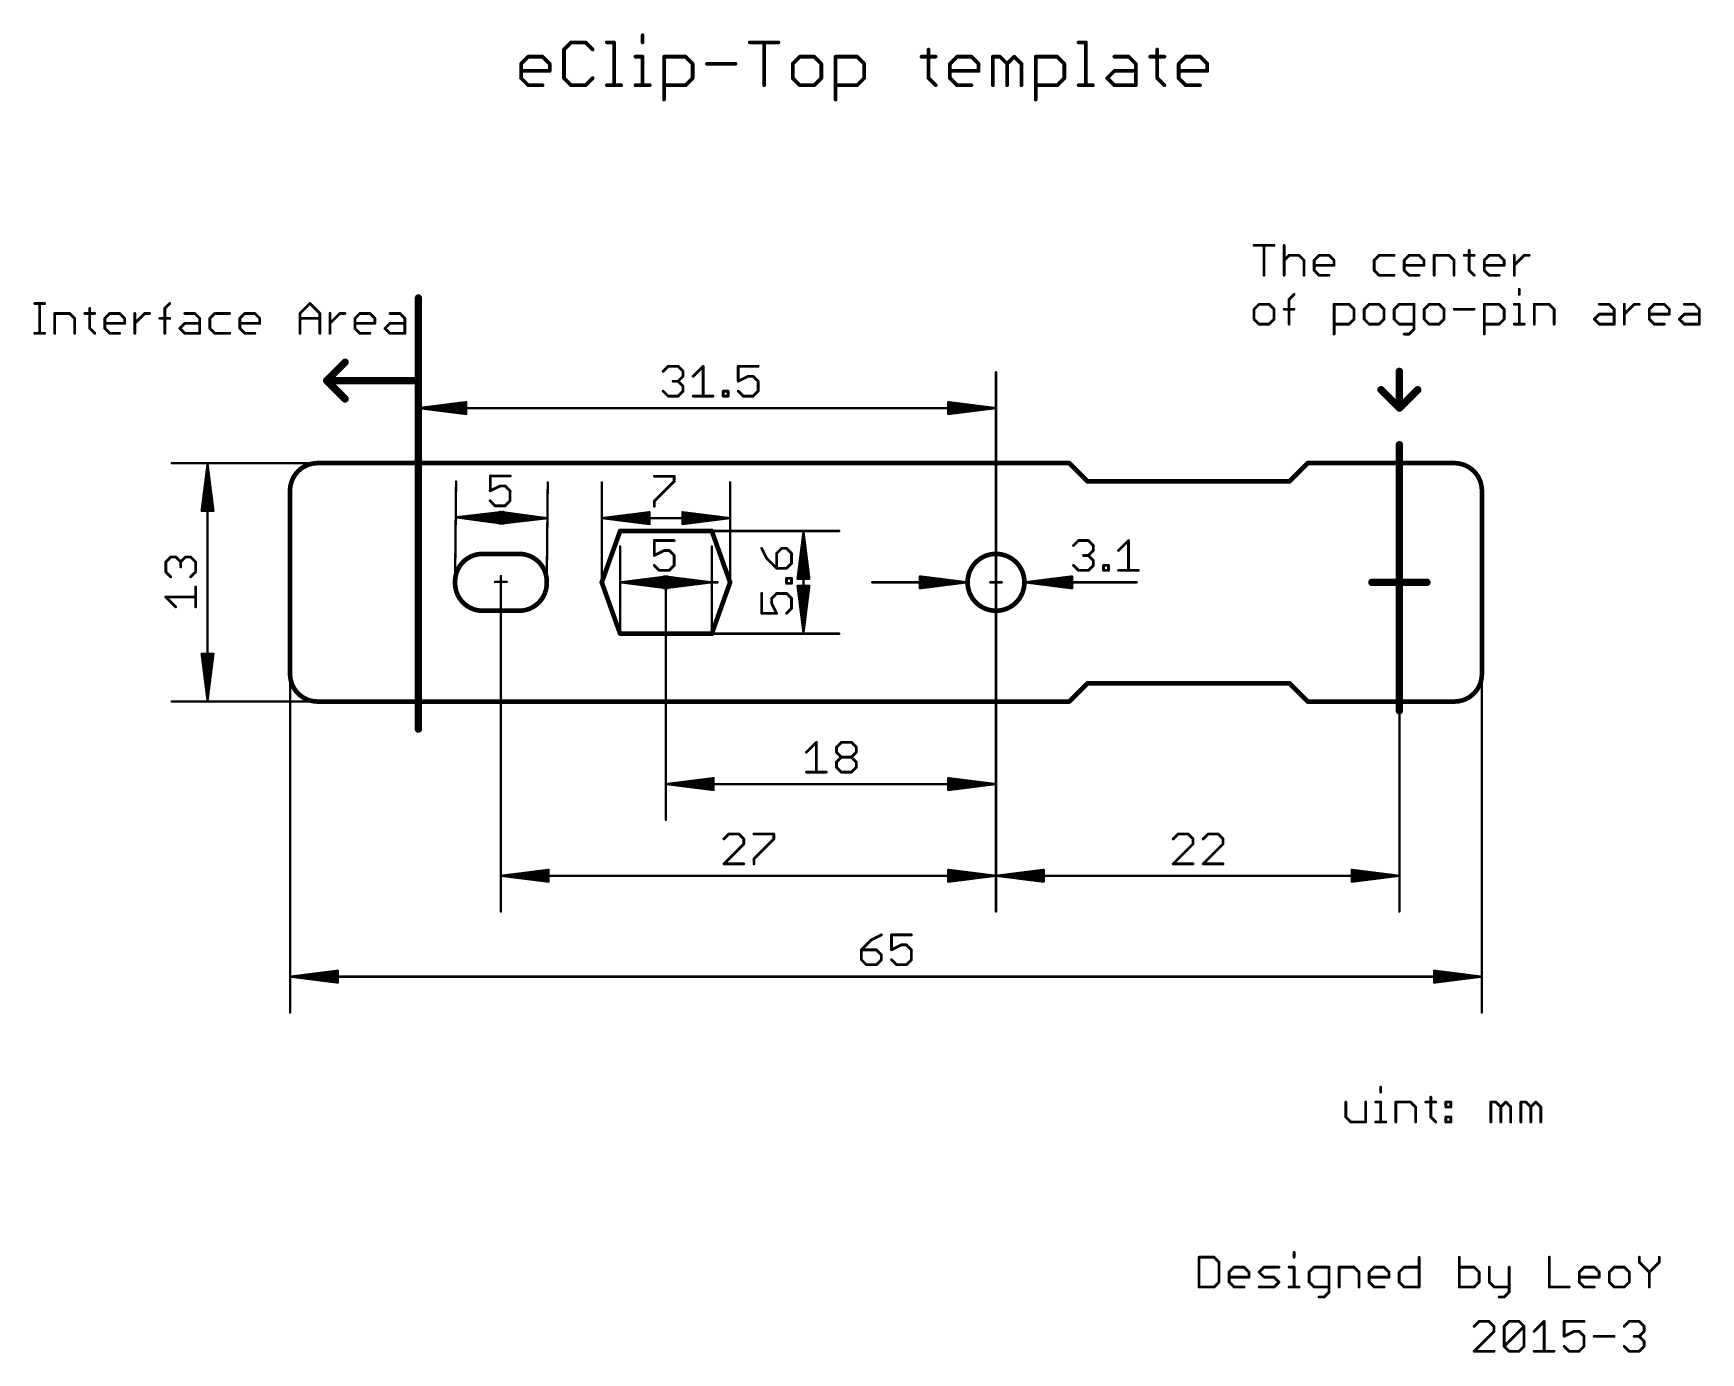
# Model space of a CAD drawing. Extents: x 0.5 to 91.4, y -23 to 48.9.
import ezdxf

# ---------------------------------------------------------------- set-up
doc = ezdxf.new("R2010")
doc.units = 0
doc.layers.add('20', color=214, linetype='CONTINUOUS')
doc.layers.add('51', color=251, linetype='CONTINUOUS')

msp = doc.modelspace()

# ---------------------------------------------------------------- linework, layer by layer
at = {"layer": '20'}
for points, const_width in [([(16, 25.5, 0.4142), (14.5, 24)], 0.254), ([(16, 25.5635, 1), (16, 25.4365)], 0.127), ([(16, 25.4365, 1), (16, 25.5635)], 0.127), ([(57.0449, 25.5449, 1), (56.9551, 25.4551)], 0.127), ([(57, 25.4365, 1), (57, 25.5635)], 0.127), ([(70, 25.5635, 1), (70, 25.4365)], 0.127), ([(70.0449, 25.4551, 1), (69.9551, 25.5449)], 0.127), ([(79.5, 24, 0.4142), (78, 25.5)], 0.254), ([(78, 25.5635, 1), (78, 25.4365)], 0.127), ([(78, 25.4365, 1), (78, 25.5635)], 0.127), ([(58, 24.5635, 1), (58, 24.4365)], 0.127), ([(57.9551, 24.4551, 1), (58.0449, 24.5449)], 0.127), ([(68.9551, 24.5449, 1), (69.0449, 24.4551)], 0.127), ([(69, 24.4365, 1), (69, 24.5635)], 0.127), ([(14.5635, 24, 1), (14.4365, 24)], 0.127), ([(14.4365, 24, 1), (14.5635, 24)], 0.127), ([(79.5635, 24, 1), (79.4365, 24)], 0.127), ([(79.4365, 24, 1), (79.5635, 24)], 0.127), ([(32.5, 21.8635, 1), (32.5, 21.7365)], 0.127), ([(32.5598, 21.7786, 1), (32.4402, 21.8214)], 0.127), ([(37.5598, 21.8214, 1), (37.4402, 21.7786)], 0.127), ([(37.5, 21.7365, 1), (37.5, 21.8635)], 0.127), ([(25, 20.55, 0.4142), (23.5, 19.05)], 0.254), ([(25, 20.6135, 1), (25, 20.4865)], 0.127), ([(25, 20.4865, 1), (25, 20.6135)], 0.127), ([(28.5, 19.05, 0.4142), (27, 20.55)], 0.254), ([(27, 20.6135, 1), (27, 20.4865)], 0.127), ([(27, 20.4865, 1), (27, 20.6135)], 0.127), ([(53, 17.45, 1), (53, 20.55, 1), (53, 17.45)], 0.254), ([(23.5635, 19.05, 1), (23.4365, 19.05)], 0.127), ([(23.4365, 19.05, 1), (23.5635, 19.05)], 0.127), ([(28.5635, 19.05, 1), (28.4365, 19.05)], 0.127), ([(28.4365, 19.05, 1), (28.5635, 19.05)], 0.127), ([(31.5598, 19.0214, 1), (31.4402, 18.9786)], 0.127), ([(38.5598, 18.9786, 1), (38.4402, 19.0214)], 0.127), ([(23.5, 18.95, 0.4142), (25, 17.45)], 0.254), ([(23.5635, 18.95, 1), (23.4365, 18.95)], 0.127), ([(23.4365, 18.95, 1), (23.5635, 18.95)], 0.127), ([(27, 17.45, 0.4142), (28.5, 18.95)], 0.254), ([(28.5635, 18.95, 1), (28.4365, 18.95)], 0.127), ([(28.4365, 18.95, 1), (28.5635, 18.95)], 0.127), ([(31.4402, 19.0214, 1), (31.5598, 18.9786)], 0.127), ([(38.4402, 18.9786, 1), (38.5598, 19.0214)], 0.127), ([(25, 17.5135, 1), (25, 17.3865)], 0.127), ([(25, 17.3865, 1), (25, 17.5135)], 0.127), ([(27, 17.5135, 1), (27, 17.3865)], 0.127), ([(27, 17.3865, 1), (27, 17.5135)], 0.127), ([(32.5, 16.2635, 1), (32.5, 16.1365)], 0.127), ([(32.4402, 16.1786, 1), (32.5598, 16.2214)], 0.127), ([(37.4402, 16.2214, 1), (37.5598, 16.1786)], 0.127), ([(37.5, 16.1365, 1), (37.5, 16.2635)], 0.127), ([(14.5, 14, 0.4142), (16, 12.5)], 0.254), ([(14.5635, 14, 1), (14.4365, 14)], 0.127), ([(14.4365, 14, 1), (14.5635, 14)], 0.127), ([(78, 12.5, 0.4142), (79.5, 14)], 0.254), ([(79.5635, 14, 1), (79.4365, 14)], 0.127), ([(79.4365, 14, 1), (79.5635, 14)], 0.127), ([(58, 13.5635, 1), (58, 13.4365)], 0.127), ([(58.0449, 13.4551, 1), (57.9551, 13.5449)], 0.127), ([(69.0449, 13.5449, 1), (68.9551, 13.4551)], 0.127), ([(69, 13.4365, 1), (69, 13.5635)], 0.127), ([(16, 12.5635, 1), (16, 12.4365)], 0.127), ([(16, 12.4365, 1), (16, 12.5635)], 0.127), ([(56.9551, 12.5449, 1), (57.0449, 12.4551)], 0.127), ([(57, 12.4365, 1), (57, 12.5635)], 0.127), ([(70, 12.5635, 1), (70, 12.4365)], 0.127), ([(69.9551, 12.4551, 1), (70.0449, 12.5449)], 0.127), ([(78, 12.5635, 1), (78, 12.4365)], 0.127), ([(78, 12.4365, 1), (78, 12.5635)], 0.127)]:
    msp.add_lwpolyline(points, format="xyb", dxfattribs=dict(at, const_width=const_width))
at = {"layer": '20', "const_width": 0.254}
for points in [[(57, 25.5), (16, 25.5)], [(58, 24.5), (57, 25.5)], [(70, 25.5), (69, 24.5)], [(78, 25.5), (70, 25.5)], [(69, 24.5), (58, 24.5)], [(14.5, 24), (14.5, 14)], [(79.5, 14), (79.5, 24)], [(31.5, 19), (32.5, 21.8)], [(32.5, 21.8), (37.5, 21.8)], [(37.5, 21.8), (38.5, 19)], [(27, 20.55), (25, 20.55)], [(23.5, 19.05), (23.5, 18.95)], [(28.5, 18.95), (28.5, 19.05)], [(32.5, 16.2), (31.5, 19)], [(38.5, 19), (37.5, 16.2)], [(25, 17.45), (27, 17.45)], [(37.5, 16.2), (32.5, 16.2)], [(57, 12.5), (58, 13.5)], [(58, 13.5), (69, 13.5)], [(69, 13.5), (70, 12.5)], [(16, 12.5), (57, 12.5)], [(70, 12.5), (78, 12.5)]]:
    msp.add_lwpolyline(points, dxfattribs=at)
at = {"layer": '51'}
for points, const_width in [([(29.8302, 48.4404), (29.4404, 48.0506)], 0.2032), ([(30.6098, 48.4404), (29.8302, 48.4404)], 0.2032), ([(30.9996, 48.0506), (30.6098, 48.4404)], 0.2032), ([(31.7792, 48.4404), (32.169, 48.4404)], 0.2032), ([(32.169, 48.4404), (32.169, 46.1016)], 0.2032), ([(33.7282, 48.8302), (33.7282, 48.4404)], 0.2032), ([(39.5752, 48.4404), (41.1344, 48.4404)], 0.2032), ([(40.3548, 46.1016), (40.3548, 48.4404)], 0.2032), ([(57.506, 48.4404), (57.8958, 48.4404)], 0.2032), ([(57.8958, 48.4404), (57.8958, 46.1016)], 0.2032), ([(27.1016, 47.271), (27.4914, 47.6608)], 0.2032), ([(27.1016, 46.4914), (27.1016, 47.271)], 0.2032), ([(27.4914, 47.6608), (28.271, 47.6608)], 0.2032), ([(28.271, 47.6608), (28.6608, 47.271)], 0.2032), ([(28.6608, 47.271), (28.6608, 46.8812)], 0.2032), ([(29.4404, 48.0506), (29.4404, 46.4914)], 0.2032), ([(33.3384, 47.6608), (33.7282, 47.6608)], 0.2032), ([(33.7282, 47.6608), (33.7282, 46.1016)], 0.2032), ([(34.8976, 45.322), (34.8976, 47.6608)], 0.2032), ([(34.8976, 47.6608), (36.067, 47.6608)], 0.2032), ([(36.067, 47.6608), (36.4568, 47.271)], 0.2032), ([(36.4568, 47.271), (36.4568, 46.4914)], 0.2032), ([(37.2364, 47.271), (38.7956, 47.271)], 0.2032), ([(42.3038, 47.6608), (41.914, 47.271)], 0.2032), ([(41.914, 47.271), (41.914, 46.4914)], 0.2032), ([(43.0834, 47.6608), (42.3038, 47.6608)], 0.2032), ([(43.4732, 47.271), (43.0834, 47.6608)], 0.2032), ([(43.4732, 46.4914), (43.4732, 47.271)], 0.2032), ([(44.2528, 45.322), (44.2528, 47.6608)], 0.2032), ([(44.2528, 47.6608), (45.4222, 47.6608)], 0.2032), ([(45.4222, 47.6608), (45.812, 47.271)], 0.2032), ([(45.812, 47.271), (45.812, 46.4914)], 0.2032), ([(48.9304, 47.6608), (49.71, 47.6608)], 0.2032), ([(49.3202, 48.0506), (49.3202, 46.4914)], 0.2032), ([(50.4896, 47.271), (50.8794, 47.6608)], 0.2032), ([(50.4896, 46.4914), (50.4896, 47.271)], 0.2032), ([(50.8794, 47.6608), (51.659, 47.6608)], 0.2032), ([(51.659, 47.6608), (52.0488, 47.271)], 0.2032), ([(52.0488, 47.271), (52.0488, 46.8812)], 0.2032), ([(52.8284, 46.1016), (52.8284, 47.6608)], 0.2032), ([(52.8284, 47.6608), (53.2182, 47.6608)], 0.2032), ([(53.2182, 47.6608), (53.608, 47.271)], 0.2032), ([(53.608, 47.271), (53.9978, 47.6608)], 0.2032), ([(53.608, 47.271), (53.608, 46.1016)], 0.2032), ([(53.9978, 47.6608), (54.3876, 47.271)], 0.2032), ([(54.3876, 47.271), (54.3876, 46.1016)], 0.2032), ([(55.1672, 45.322), (55.1672, 47.6608)], 0.2032), ([(55.1672, 47.6608), (56.3366, 47.6608)], 0.2032), ([(56.3366, 47.6608), (56.7264, 47.271)], 0.2032), ([(56.7264, 47.271), (56.7264, 46.4914)], 0.2032), ([(59.455, 47.6608), (60.2346, 47.6608)], 0.2032), ([(60.2346, 47.6608), (60.6243, 47.271)], 0.2032), ([(60.6243, 47.271), (60.6243, 46.1016)], 0.2032), ([(61.404, 47.6608), (62.1835, 47.6608)], 0.2032), ([(61.7937, 48.0506), (61.7937, 46.4914)], 0.2032), ([(62.9631, 47.271), (63.3529, 47.6608)], 0.2032), ([(62.9631, 46.4914), (62.9631, 47.271)], 0.2032), ([(63.3529, 47.6608), (64.1325, 47.6608)], 0.2032), ([(64.1325, 47.6608), (64.5223, 47.271)], 0.2032), ([(64.5223, 47.271), (64.5223, 46.8812)], 0.2032), ([(28.6608, 46.8812), (27.1016, 46.8812)], 0.2032), ([(27.4914, 46.1016), (27.1016, 46.4914)], 0.2032), ([(29.4404, 46.4914), (29.8302, 46.1016)], 0.2032), ([(30.6098, 46.1016), (30.9996, 46.4914)], 0.2032), ([(36.4568, 46.4914), (36.067, 46.1016)], 0.2032), ([(41.914, 46.4914), (42.3038, 46.1016)], 0.2032), ([(43.0834, 46.1016), (43.4732, 46.4914)], 0.2032), ([(45.812, 46.4914), (45.4222, 46.1016)], 0.2032), ([(49.3202, 46.4914), (49.71, 46.1016)], 0.2032), ([(52.0488, 46.8812), (50.4896, 46.8812)], 0.2032), ([(50.8794, 46.1016), (50.4896, 46.4914)], 0.2032), ([(56.7264, 46.4914), (56.3366, 46.1016)], 0.2032), ([(59.0652, 46.4914), (59.455, 46.8812)], 0.2032), ([(59.455, 46.1016), (59.0652, 46.4914)], 0.2032), ([(59.455, 46.8812), (60.6243, 46.8812)], 0.2032), ([(61.7937, 46.4914), (62.1835, 46.1016)], 0.2032), ([(64.5223, 46.8812), (62.9631, 46.8812)], 0.2032), ([(63.3529, 46.1016), (62.9631, 46.4914)], 0.2032), ([(28.271, 46.1016), (27.4914, 46.1016)], 0.2032), ([(29.8302, 46.1016), (30.6098, 46.1016)], 0.2032), ([(31.7792, 46.1016), (32.5588, 46.1016)], 0.2032), ([(33.3384, 46.1016), (34.118, 46.1016)], 0.2032), ([(36.067, 46.1016), (34.8976, 46.1016)], 0.2032), ([(42.3038, 46.1016), (43.0834, 46.1016)], 0.2032), ([(45.4222, 46.1016), (44.2528, 46.1016)], 0.2032), ([(51.659, 46.1016), (50.8794, 46.1016)], 0.2032), ([(56.3366, 46.1016), (55.1672, 46.1016)], 0.2032), ([(57.506, 46.1016), (58.2856, 46.1016)], 0.2032), ([(60.6243, 46.1016), (59.455, 46.1016)], 0.2032), ([(64.1325, 46.1016), (63.3529, 46.1016)], 0.2032), ([(67.0762, 37.3702), (68.1609, 37.3702)], 0.1524), ([(67.6185, 35.7432), (67.6185, 37.3702)], 0.1524), ([(68.7134, 37.3702), (68.7134, 35.7432)], 0.1524), ([(68.7134, 36.5567), (68.9845, 36.8279)], 0.1524), ([(68.9845, 36.8279), (69.5269, 36.8279)], 0.1524), ([(69.5269, 36.8279), (69.798, 36.5567)], 0.1524), ([(69.798, 36.5567), (69.798, 35.7432)], 0.1524), ([(70.3505, 36.5567), (70.6217, 36.8279)], 0.1524), ([(70.3505, 36.0144), (70.3505, 36.5567)], 0.1524), ([(70.6217, 36.8279), (71.164, 36.8279)], 0.1524), ([(71.164, 36.8279), (71.4352, 36.5567)], 0.1524), ([(71.4352, 36.5567), (71.4352, 36.2855)], 0.1524), ([(73.896, 36.8279), (73.6248, 36.5567)], 0.1524), ([(73.6248, 36.5567), (73.6248, 36.0144)], 0.1524), ([(74.7095, 36.8279), (73.896, 36.8279)], 0.1524), ([(75.262, 36.5567), (75.5331, 36.8279)], 0.1524), ([(75.262, 36.0144), (75.262, 36.5567)], 0.1524), ([(75.5331, 36.8279), (76.0755, 36.8279)], 0.1524), ([(76.0755, 36.8279), (76.3466, 36.5567)], 0.1524), ([(76.3466, 36.5567), (76.3466, 36.2855)], 0.1524), ([(76.8991, 35.7432), (76.8991, 36.8279)], 0.1524), ([(76.8991, 36.8279), (77.7126, 36.8279)], 0.1524), ([(77.7126, 36.8279), (77.9838, 36.5567)], 0.1524), ([(77.9838, 36.5567), (77.9838, 35.7432)], 0.1524), ([(78.5363, 36.8279), (79.0786, 36.8279)], 0.1524), ([(78.8075, 37.099), (78.8075, 36.0144)], 0.1524), ([(79.6277, 36.5567), (79.8989, 36.8279)], 0.1524), ([(79.6277, 36.0144), (79.6277, 36.5567)], 0.1524), ([(79.8989, 36.8279), (80.4412, 36.8279)], 0.1524), ([(80.4412, 36.8279), (80.7124, 36.5567)], 0.1524), ([(80.7124, 36.5567), (80.7124, 36.2855)], 0.1524), ([(81.2649, 35.7432), (81.2649, 36.8279)], 0.1524), ([(81.2649, 36.2855), (81.8072, 36.8279)], 0.1524), ([(81.8072, 36.8279), (82.0784, 36.8279)], 0.1524), ([(71.4352, 36.2855), (70.3505, 36.2855)], 0.1524), ([(70.6217, 35.7432), (70.3505, 36.0144)], 0.1524), ([(71.164, 35.7432), (70.6217, 35.7432)], 0.1524), ([(73.6248, 36.0144), (73.896, 35.7432)], 0.1524), ([(73.896, 35.7432), (74.7095, 35.7432)], 0.1524), ([(76.3466, 36.2855), (75.262, 36.2855)], 0.1524), ([(75.5331, 35.7432), (75.262, 36.0144)], 0.1524), ([(76.0755, 35.7432), (75.5331, 35.7432)], 0.1524), ([(78.8075, 36.0144), (79.0786, 35.7432)], 0.1524), ([(80.7124, 36.2855), (79.6277, 36.2855)], 0.1524), ([(79.8989, 35.7432), (79.6277, 36.0144)], 0.1524), ([(80.4412, 35.7432), (79.8989, 35.7432)], 0.1524), ([(21.5, 34.5), (21.5, 30)], 0.4064), ([(68.9845, 34.432), (69.2557, 34.7032)], 0.1524), ([(81.5361, 34.9744), (81.5361, 34.7032)], 0.1524), ([(0.5762, 34.2032), (1.1185, 34.2032)], 0.1524), ([(0.8474, 32.5762), (0.8474, 34.2032)], 0.1524), ([(1.6676, 32.5762), (1.6676, 33.6609)], 0.1524), ([(1.6676, 33.6609), (2.4811, 33.6609)], 0.1524), ([(2.4811, 33.6609), (2.7523, 33.3897)], 0.1524), ([(3.3048, 33.6609), (3.8471, 33.6609)], 0.1524), ([(3.576, 33.932), (3.576, 32.8474)], 0.1524), ([(4.3962, 33.3897), (4.6674, 33.6609)], 0.1524), ([(4.6674, 33.6609), (5.2097, 33.6609)], 0.1524), ([(5.2097, 33.6609), (5.4809, 33.3897)], 0.1524), ([(6.0334, 32.5762), (6.0334, 33.6609)], 0.1524), ([(6.0334, 33.1185), (6.5757, 33.6609)], 0.1524), ([(6.5757, 33.6609), (6.8469, 33.6609)], 0.1524), ([(7.6688, 33.932), (7.94, 34.2032)], 0.1524), ([(7.6688, 32.5762), (7.6688, 33.932)], 0.1524), ([(8.7603, 33.6609), (9.3026, 33.6609)], 0.1524), ([(9.3026, 33.6609), (9.5738, 33.3897)], 0.1524), ([(10.3974, 33.6609), (10.1263, 33.3897)], 0.1524), ([(11.2109, 33.6609), (10.3974, 33.6609)], 0.1524), ([(11.7634, 33.3897), (12.0346, 33.6609)], 0.1524), ([(12.0346, 33.6609), (12.5769, 33.6609)], 0.1524), ([(12.5769, 33.6609), (12.8481, 33.3897)], 0.1524), ([(15.0377, 33.6609), (15.5801, 34.2032)], 0.1524), ([(15.0377, 32.5762), (15.0377, 33.6609)], 0.1524), ([(15.5801, 34.2032), (16.1224, 33.6609)], 0.1524), ([(16.1224, 33.6609), (16.1224, 32.5762)], 0.1524), ([(16.6749, 32.5762), (16.6749, 33.6609)], 0.1524), ([(16.6749, 33.1185), (17.2172, 33.6609)], 0.1524), ([(17.2172, 33.6609), (17.4884, 33.6609)], 0.1524), ([(18.0392, 33.3897), (18.3104, 33.6609)], 0.1524), ([(18.3104, 33.6609), (18.8527, 33.6609)], 0.1524), ([(18.8527, 33.6609), (19.1239, 33.3897)], 0.1524), ([(19.9475, 33.6609), (20.4899, 33.6609)], 0.1524), ([(20.4899, 33.6609), (20.761, 33.3897)], 0.1524), ([(67.3474, 34.1609), (67.0762, 33.8897)], 0.1524), ([(67.0762, 33.8897), (67.0762, 33.3474)], 0.1524), ([(67.8897, 34.1609), (67.3474, 34.1609)], 0.1524), ([(68.1609, 33.8897), (67.8897, 34.1609)], 0.1524), ([(68.1609, 33.3474), (68.1609, 33.8897)], 0.1524), ([(68.7134, 33.8897), (69.2557, 33.8897)], 0.1524), ([(68.9845, 33.0762), (68.9845, 34.432)], 0.1524), ([(71.442, 32.5339), (71.442, 34.1609)], 0.1524), ([(71.442, 34.1609), (72.2554, 34.1609)], 0.1524), ([(72.2554, 34.1609), (72.5266, 33.8897)], 0.1524), ([(72.5266, 33.8897), (72.5266, 33.3474)], 0.1524), ([(73.3503, 34.1609), (73.0791, 33.8897)], 0.1524), ([(73.0791, 33.8897), (73.0791, 33.3474)], 0.1524), ([(73.8926, 34.1609), (73.3503, 34.1609)], 0.1524), ([(74.1638, 33.8897), (73.8926, 34.1609)], 0.1524), ([(74.1638, 33.3474), (74.1638, 33.8897)], 0.1524), ([(74.9874, 34.1609), (74.7163, 33.8897)], 0.1524), ([(74.7163, 33.8897), (74.7163, 33.3474)], 0.1524), ([(75.8009, 34.1609), (74.9874, 34.1609)], 0.1524), ([(75.8009, 32.805), (75.8009, 34.1609)], 0.1524), ([(76.6246, 34.1609), (76.3534, 33.8897)], 0.1524), ([(76.3534, 33.8897), (76.3534, 33.3474)], 0.1524), ([(77.1669, 34.1609), (76.6246, 34.1609)], 0.1524), ([(77.4381, 33.8897), (77.1669, 34.1609)], 0.1524), ([(77.4381, 33.3474), (77.4381, 33.8897)], 0.1524), ([(77.9906, 33.8897), (79.0752, 33.8897)], 0.1524), ([(79.6277, 32.5339), (79.6277, 34.1609)], 0.1524), ([(79.6277, 34.1609), (80.4412, 34.1609)], 0.1524), ([(80.4412, 34.1609), (80.7124, 33.8897)], 0.1524), ([(80.7124, 33.8897), (80.7124, 33.3474)], 0.1524), ([(81.2649, 34.1609), (81.5361, 34.1609)], 0.1524), ([(81.5361, 34.1609), (81.5361, 33.0762)], 0.1524), ([(82.3563, 33.0762), (82.3563, 34.1609)], 0.1524), ([(82.3563, 34.1609), (83.1698, 34.1609)], 0.1524), ([(83.1698, 34.1609), (83.441, 33.8897)], 0.1524), ([(83.441, 33.8897), (83.441, 33.0762)], 0.1524), ([(85.6306, 33.3474), (85.9018, 33.6185)], 0.1524), ([(85.9018, 34.1609), (86.4441, 34.1609)], 0.1524), ([(85.9018, 33.6185), (86.7153, 33.6185)], 0.1524), ([(86.4441, 34.1609), (86.7153, 33.8897)], 0.1524), ([(86.7153, 33.8897), (86.7153, 33.0762)], 0.1524), ([(87.2678, 33.0762), (87.2678, 34.1609)], 0.1524), ([(87.2678, 33.6185), (87.8101, 34.1609)], 0.1524), ([(87.8101, 34.1609), (88.0813, 34.1609)], 0.1524), ([(88.6321, 33.8897), (88.9033, 34.1609)], 0.1524), ([(88.6321, 33.3474), (88.6321, 33.8897)], 0.1524), ([(89.7168, 33.6185), (88.6321, 33.6185)], 0.1524), ([(88.9033, 34.1609), (89.4456, 34.1609)], 0.1524), ([(89.4456, 34.1609), (89.7168, 33.8897)], 0.1524), ([(89.7168, 33.8897), (89.7168, 33.6185)], 0.1524), ([(90.2692, 33.3474), (90.5404, 33.6185)], 0.1524), ([(90.5404, 34.1609), (91.0827, 34.1609)], 0.1524), ([(90.5404, 33.6185), (91.3539, 33.6185)], 0.1524), ([(91.0827, 34.1609), (91.3539, 33.8897)], 0.1524), ([(91.3539, 33.8897), (91.3539, 33.0762)], 0.1524), ([(2.7523, 33.3897), (2.7523, 32.5762)], 0.1524), ([(3.576, 32.8474), (3.8471, 32.5762)], 0.1524), ([(4.3962, 32.8474), (4.3962, 33.3897)], 0.1524), ([(5.4809, 33.1185), (4.3962, 33.1185)], 0.1524), ([(4.6674, 32.5762), (4.3962, 32.8474)], 0.1524), ([(5.4809, 33.3897), (5.4809, 33.1185)], 0.1524), ([(7.3977, 33.3897), (7.94, 33.3897)], 0.1524), ([(8.4891, 32.8474), (8.7603, 33.1185)], 0.1524), ([(8.7603, 32.5762), (8.4891, 32.8474)], 0.1524), ([(8.7603, 33.1185), (9.5738, 33.1185)], 0.1524), ([(9.5738, 33.3897), (9.5738, 32.5762)], 0.1524), ([(10.1263, 33.3897), (10.1263, 32.8474)], 0.1524), ([(10.1263, 32.8474), (10.3974, 32.5762)], 0.1524), ([(11.7634, 32.8474), (11.7634, 33.3897)], 0.1524), ([(12.8481, 33.1185), (11.7634, 33.1185)], 0.1524), ([(12.0346, 32.5762), (11.7634, 32.8474)], 0.1524), ([(12.8481, 33.3897), (12.8481, 33.1185)], 0.1524), ([(15.0377, 33.3897), (16.1224, 33.3897)], 0.1524), ([(18.0392, 32.8474), (18.0392, 33.3897)], 0.1524), ([(19.1239, 33.1185), (18.0392, 33.1185)], 0.1524), ([(18.3104, 32.5762), (18.0392, 32.8474)], 0.1524), ([(19.1239, 33.3897), (19.1239, 33.1185)], 0.1524), ([(19.6764, 32.8474), (19.9475, 33.1185)], 0.1524), ([(19.9475, 32.5762), (19.6764, 32.8474)], 0.1524), ([(19.9475, 33.1185), (20.761, 33.1185)], 0.1524), ([(20.761, 33.3897), (20.761, 32.5762)], 0.1524), ([(67.0762, 33.3474), (67.3474, 33.0762)], 0.1524), ([(67.3474, 33.0762), (67.8897, 33.0762)], 0.1524), ([(67.8897, 33.0762), (68.1609, 33.3474)], 0.1524), ([(72.2554, 33.0762), (71.442, 33.0762)], 0.1524), ([(72.5266, 33.3474), (72.2554, 33.0762)], 0.1524), ([(73.0791, 33.3474), (73.3503, 33.0762)], 0.1524), ([(73.3503, 33.0762), (73.8926, 33.0762)], 0.1524), ([(73.8926, 33.0762), (74.1638, 33.3474)], 0.1524), ([(74.7163, 33.3474), (74.9874, 33.0762)], 0.1524), ([(74.9874, 33.0762), (75.8009, 33.0762)], 0.1524), ([(75.5298, 32.5339), (75.8009, 32.805)], 0.1524), ([(76.3534, 33.3474), (76.6246, 33.0762)], 0.1524), ([(76.6246, 33.0762), (77.1669, 33.0762)], 0.1524), ([(77.1669, 33.0762), (77.4381, 33.3474)], 0.1524), ([(80.4412, 33.0762), (79.6277, 33.0762)], 0.1524), ([(80.7124, 33.3474), (80.4412, 33.0762)], 0.1524), ([(81.2649, 33.0762), (81.8072, 33.0762)], 0.1524), ([(85.9018, 33.0762), (85.6306, 33.3474)], 0.1524), ([(86.7153, 33.0762), (85.9018, 33.0762)], 0.1524), ([(88.9033, 33.0762), (88.6321, 33.3474)], 0.1524), ([(89.4456, 33.0762), (88.9033, 33.0762)], 0.1524), ([(90.5404, 33.0762), (90.2692, 33.3474)], 0.1524), ([(91.3539, 33.0762), (90.5404, 33.0762)], 0.1524), ([(0.5762, 32.5762), (1.1185, 32.5762)], 0.1524), ([(5.2097, 32.5762), (4.6674, 32.5762)], 0.1524), ([(9.5738, 32.5762), (8.7603, 32.5762)], 0.1524), ([(10.3974, 32.5762), (11.2109, 32.5762)], 0.1524), ([(12.5769, 32.5762), (12.0346, 32.5762)], 0.1524), ([(18.8527, 32.5762), (18.3104, 32.5762)], 0.1524), ([(20.761, 32.5762), (19.9475, 32.5762)], 0.1524), ([(75.2586, 32.5339), (75.5298, 32.5339)], 0.1524), ([(16.5, 30), (17.5, 31)], 0.4064), ([(21.5, 30), (16.5, 30)], 0.4064), ([(16.5, 30), (17.5, 29)], 0.4064), ([(21.5, 30), (21.5, 11)], 0.4064), ([(21.5, 19), (21.5, 30.45)], 0.13), ([(34.8493, 30.5065), (35.1204, 30.7777)], 0.1524), ([(35.1204, 30.7777), (35.6628, 30.7777)], 0.1524), ([(35.6628, 29.9642), (35.3916, 29.9642)], 0.1524), ([(35.6628, 30.7777), (35.9339, 30.5065)], 0.1524), ([(35.9339, 30.2354), (35.6628, 29.9642)], 0.1524), ([(35.6628, 29.9642), (35.9339, 29.693)], 0.1524), ([(35.9339, 30.5065), (35.9339, 30.2354)], 0.1524), ([(36.4864, 30.2354), (37.0288, 30.7777)], 0.1524), ([(37.0288, 30.7777), (37.0288, 29.1507)], 0.1524), ([(40.0268, 30.7777), (38.9422, 30.7777)], 0.1524), ([(38.9422, 30.7777), (38.9422, 29.9642)], 0.1524), ([(38.9422, 29.9642), (39.4845, 30.2354)], 0.1524), ([(39.4845, 30.2354), (39.7557, 30.2354)], 0.1524), ([(39.7557, 30.2354), (40.0268, 29.9642)], 0.1524), ([(40.0268, 29.9642), (40.0268, 29.4219)], 0.1524), ([(53, 19), (53, 30.45)], 0.13), ([(75, 30.5), (75, 28.5)], 0.4064), ([(35.1204, 29.1507), (34.8493, 29.4219)], 0.1524), ([(35.6628, 29.1507), (35.1204, 29.1507)], 0.1524), ([(35.9339, 29.4219), (35.6628, 29.1507)], 0.1524), ([(35.9339, 29.693), (35.9339, 29.4219)], 0.1524), ([(36.4864, 29.1507), (37.5711, 29.1507)], 0.1524), ([(38.1236, 29.1507), (38.1236, 29.4219)], 0.1524), ([(38.1236, 29.4219), (38.3947, 29.4219)], 0.1524), ([(38.3947, 29.1507), (38.1236, 29.1507)], 0.1524), ([(38.3947, 29.4219), (38.3947, 29.1507)], 0.1524), ([(39.2133, 29.1507), (38.9422, 29.4219)], 0.1524), ([(39.7557, 29.1507), (39.2133, 29.1507)], 0.1524), ([(40.0268, 29.4219), (39.7557, 29.1507)], 0.1524), ([(75, 28.5), (74, 29.5)], 0.4064), ([(75, 28.5), (76, 29.5)], 0.4064), ([(21.565, 28.5), (24.1, 28.8192)], 0.13), ([(21.565, 28.5), (24.1, 28.76)], 0.13), ([(21.565, 28.5), (24.1, 28.63)], 0.13), ([(52.935, 28.5), (21.565, 28.5)], 0.13), ([(24.1, 28.1808), (21.565, 28.5)], 0.13), ([(24.1, 28.37), (21.565, 28.5)], 0.13), ([(24.1, 28.24), (21.565, 28.5)], 0.13), ([(24.1, 28.8192), (24.1, 28.1808)], 0.13), ([(52.935, 28.5), (50.4, 28.8192)], 0.13), ([(50.4, 28.8192), (50.4, 28.1808)], 0.13), ([(52.935, 28.5), (50.4, 28.76)], 0.13), ([(52.935, 28.5), (50.4, 28.63)], 0.13), ([(50.4, 28.1808), (52.935, 28.5)], 0.13), ([(50.4, 28.37), (52.935, 28.5)], 0.13), ([(50.4, 28.24), (52.935, 28.5)], 0.13), ([(75, 26.5), (75, 12)], 0.4064), ([(19.5, 25.5), (8.05, 25.5)], 0.13), ([(10, 25.435), (9.6808, 22.9)], 0.13), ([(10, 25.435), (9.74, 22.9)], 0.13), ([(10, 25.435), (9.87, 22.9)], 0.13), ([(10, 12.565), (10, 25.435)], 0.13), ([(10.3192, 22.9), (10, 25.435)], 0.13), ([(10.13, 22.9), (10, 25.435)], 0.13), ([(10.26, 22.9), (10, 25.435)], 0.13), ([(23.5, 19.05), (23.5544, 24.4946)], 0.13), ([(25.4251, 24.8035), (25.4166, 23.9901)], 0.1524), ([(26.5097, 24.7922), (25.4251, 24.8035)], 0.1524), ([(34.3666, 24.7777), (35.4513, 24.7777)], 0.1524), ([(35.4513, 24.5065), (34.3666, 23.4219)], 0.1524), ([(35.4513, 24.7777), (35.4513, 24.5065)], 0.1524), ([(14.5, 24), (14.5, -4.45)], 0.13), ([(25.4166, 23.9901), (25.9618, 24.2555)], 0.1524), ([(25.9618, 24.2555), (26.2329, 24.2527)], 0.1524), ([(26.2329, 24.2527), (26.5012, 23.9787)], 0.1524), ([(26.5012, 23.9787), (26.4956, 23.4364)], 0.1524), ([(28.5, 19), (28.5544, 24.4446)], 0.13), ([(31.5, 19), (31.5, 24.45)], 0.13), ([(38.5, 19), (38.5, 24.45)], 0.13), ([(79.5, 24), (79.5, -4.45)], 0.13), ([(9.6808, 22.9), (10.3192, 22.9)], 0.13), ([(23.5999, 22.544), (26.138, 22.8379)], 0.13), ([(23.5999, 22.544), (26.1374, 22.7786)], 0.13), ([(25.6793, 23.1738), (25.4109, 23.4478)], 0.1524), ([(26.2216, 23.1681), (25.6793, 23.1738)], 0.1524), ([(25.9383, 22.8399), (25.9319, 22.2014)], 0.13), ([(28.47, 22.4953), (25.9377, 22.7806)], 0.13), ([(28.47, 22.4953), (25.9383, 22.8399)], 0.13), ([(26.138, 22.8379), (26.1316, 22.1994)], 0.13), ([(26.4956, 23.4364), (26.2216, 23.1681)], 0.1524), ([(31.565, 22.5), (34.1, 22.8192)], 0.13), ([(31.565, 22.5), (34.1, 22.76)], 0.13), ([(34.1, 22.8192), (34.1, 22.1808)], 0.13), ([(34.3666, 23.4219), (34.3666, 23.1507)], 0.1524), ([(38.435, 22.5), (35.9, 22.8192)], 0.13), ([(35.9, 22.8192), (35.9, 22.1808)], 0.13), ([(38.435, 22.5), (35.9, 22.76)], 0.13), ([(23.5999, 22.544), (26.1361, 22.6486)], 0.13), ([(23.5999, 22.544), (28.47, 22.4953)], 0.13), ([(26.1316, 22.1994), (23.5999, 22.544)], 0.13), ([(26.1335, 22.3887), (23.5999, 22.544)], 0.13), ([(26.1322, 22.2587), (23.5999, 22.544)], 0.13), ([(25.9319, 22.2014), (28.47, 22.4953)], 0.13), ([(25.9325, 22.2607), (28.47, 22.4953)], 0.13), ([(25.9338, 22.3907), (28.47, 22.4953)], 0.13), ([(28.47, 22.4953), (25.9364, 22.6506)], 0.13), ([(31.565, 22.5), (34.1, 22.63)], 0.13), ([(31.565, 22.5), (38.435, 22.5)], 0.13), ([(34.1, 22.1808), (31.565, 22.5)], 0.13), ([(34.1, 22.37), (31.565, 22.5)], 0.13), ([(34.1, 22.24), (31.565, 22.5)], 0.13), ([(38.435, 22.5), (35.9, 22.63)], 0.13), ([(35.9, 22.1808), (38.435, 22.5)], 0.13), ([(35.9, 22.37), (38.435, 22.5)], 0.13), ([(35.9, 22.24), (38.435, 22.5)], 0.13), ([(37.5, 21.8), (44.45, 21.8)], 0.13), ([(32.5, 16.2), (32.5, 20.95)], 0.13), ([(35.4513, 21.2777), (34.3666, 21.2777)], 0.1524), ([(34.3666, 21.2777), (34.3666, 20.4642)], 0.1524), ([(37.5, 16.2), (37.5, 20.95)], 0.13), ([(40.2223, 20.8493), (40.4935, 20.3069)], 0.1524), ([(41.307, 20.8493), (41.0358, 20.5781)], 0.1524), ([(41.5781, 20.8493), (41.307, 20.8493)], 0.1524), ([(41.8493, 20.5781), (41.5781, 20.8493)], 0.1524), ([(42.5, 21.735), (42.1808, 19.2)], 0.13), ([(42.5, 21.735), (42.24, 19.2)], 0.13), ([(42.5, 21.735), (42.37, 19.2)], 0.13), ([(42.5, 21.735), (42.5, 16.265)], 0.13), ([(42.8192, 19.2), (42.5, 21.735)], 0.13), ([(42.63, 19.2), (42.5, 21.735)], 0.13), ([(42.76, 19.2), (42.5, 21.735)], 0.13), ([(57.2262, 21.0065), (57.4974, 21.2777)], 0.1524), ([(57.4974, 21.2777), (58.0397, 21.2777)], 0.1524), ([(58.0397, 21.2777), (58.3109, 21.0065)], 0.1524), ([(58.3109, 21.0065), (58.3109, 20.7354)], 0.1524), ([(59.6819, 20.7354), (60.2243, 21.2777)], 0.1524), ([(60.2243, 21.2777), (60.2243, 19.6507)], 0.1524), ([(7.7223, 20.1121), (7.9935, 20.3833)], 0.1524), ([(7.7223, 19.5698), (7.7223, 20.1121)], 0.1524), ([(7.9935, 20.3833), (8.2646, 20.3833)], 0.1524), ([(8.2646, 20.3833), (8.5358, 20.1121)], 0.1524), ([(8.5358, 20.1121), (8.807, 20.3833)], 0.1524), ([(8.5358, 20.1121), (8.5358, 19.8409)], 0.1524), ([(8.807, 20.3833), (9.0781, 20.3833)], 0.1524), ([(9.0781, 20.3833), (9.3493, 20.1121)], 0.1524), ([(9.3493, 20.1121), (9.3493, 19.5698)], 0.1524), ([(34.3666, 20.4642), (34.9089, 20.7354)], 0.1524), ([(34.9089, 20.7354), (35.1801, 20.7354)], 0.1524), ([(35.1801, 20.7354), (35.4513, 20.4642)], 0.1524), ([(35.4513, 20.4642), (35.4513, 19.9219)], 0.1524), ([(40.4935, 20.3069), (41.0358, 19.7646)], 0.1524), ([(41.0358, 20.5781), (41.0358, 19.7646)], 0.1524), ([(41.5781, 19.7646), (41.8493, 20.0358)], 0.1524), ([(41.8493, 20.0358), (41.8493, 20.5781)], 0.1524), ([(58.0397, 20.4642), (57.7685, 20.4642)], 0.1524), ([(58.3109, 20.7354), (58.0397, 20.4642)], 0.1524), ([(58.0397, 20.4642), (58.3109, 20.193)], 0.1524), ([(58.3109, 20.193), (58.3109, 19.9219)], 0.1524), ([(7.9935, 19.2986), (7.7223, 19.5698)], 0.1524), ([(9.3493, 19.5698), (9.0781, 19.2986)], 0.1524), ([(26, 18.7058), (26, 19.3442)], 0.13), ([(32.565, 19), (35.1, 19.3192)], 0.13), ([(32.565, 19), (35.1, 19.26)], 0.13), ([(32.565, 19), (35.1, 19.13)], 0.13), ([(34.6378, 19.6507), (34.3666, 19.9219)], 0.1524), ([(35.1801, 19.6507), (34.6378, 19.6507)], 0.1524), ([(37.435, 19), (34.9, 19.3192)], 0.13), ([(34.9, 19.3192), (34.9, 18.6808)], 0.13), ([(37.435, 19), (34.9, 19.26)], 0.13), ([(37.435, 19), (34.9, 19.13)], 0.13), ([(35, 18.6808), (35, 19.3192)], 0.13), ([(35.1, 19.3192), (35.1, 18.6808)], 0.13), ([(35.4513, 19.9219), (35.1801, 19.6507)], 0.1524), ([(37.5, 18.6808), (37.5, 19.3192)], 0.13), ([(41.0358, 19.7646), (41.5781, 19.7646)], 0.1524), ([(41.5781, 18.946), (41.5781, 19.2172)], 0.1524), ([(41.5781, 19.2172), (41.8493, 19.2172)], 0.1524), ([(41.8493, 19.2172), (41.8493, 18.946)], 0.1524), ([(42.1808, 19.2), (42.8192, 19.2)], 0.13), ([(51.385, 19), (48.85, 19.3192)], 0.13), ([(48.85, 19.3192), (48.85, 18.6808)], 0.13), ([(51.385, 19), (48.85, 19.26)], 0.13), ([(51.385, 19), (48.85, 19.13)], 0.13), ([(53, 18.6808), (53, 19.3192)], 0.13), ([(54.615, 19), (57.15, 19.3192)], 0.13), ([(54.615, 19), (57.15, 19.26)], 0.13), ([(54.615, 19), (57.15, 19.13)], 0.13), ([(57.15, 19.3192), (57.15, 18.6808)], 0.13), ([(57.4974, 19.6507), (57.2262, 19.9219)], 0.1524), ([(58.0397, 19.6507), (57.4974, 19.6507)], 0.1524), ([(58.3109, 19.9219), (58.0397, 19.6507)], 0.1524), ([(58.8634, 19.6507), (58.8634, 19.9219)], 0.1524), ([(58.8634, 19.9219), (59.1345, 19.9219)], 0.1524), ([(59.1345, 19.6507), (58.8634, 19.6507)], 0.1524), ([(59.1345, 19.9219), (59.1345, 19.6507)], 0.1524), ([(59.6819, 19.6507), (60.7666, 19.6507)], 0.1524), ([(73.5, 19), (76.5, 19)], 0.4064), ([(8.2646, 17.6615), (7.7223, 18.2038)], 0.1524), ([(7.7223, 18.2038), (9.3493, 18.2038)], 0.1524), ([(9.3493, 17.6615), (9.3493, 18.7461)], 0.1524), ([(25.6808, 19.025), (26.3192, 19.025)], 0.13), ([(26, 19), (26, 1.05)], 0.13), ([(37.435, 19), (32.565, 19)], 0.13), ([(35.1, 18.6808), (32.565, 19)], 0.13), ([(35.1, 18.87), (32.565, 19)], 0.13), ([(35.1, 18.74), (32.565, 19)], 0.13), ([(34.6808, 19), (35.3192, 19)], 0.13), ([(34.9, 18.6808), (37.435, 19)], 0.13), ([(34.9, 18.87), (37.435, 19)], 0.13), ([(34.9, 18.74), (37.435, 19)], 0.13), ([(35, 19), (35, 6.05)], 0.13), ([(37.1808, 19), (37.8192, 19)], 0.13), ([(40.2223, 18.3935), (40.2223, 17.3089)], 0.1524), ([(40.7646, 18.1224), (41.0358, 18.3935)], 0.1524), ([(40.7646, 17.8512), (40.7646, 18.1224)], 0.1524), ([(41.0358, 18.3935), (41.5781, 18.3935)], 0.1524), ([(41.8493, 18.946), (41.5781, 18.946)], 0.1524), ([(41.5781, 18.3935), (41.8493, 18.1224)], 0.1524), ([(41.8493, 18.1224), (41.8493, 17.58)], 0.1524), ([(42.5, 16.265), (42.1808, 18.8)], 0.13), ([(42.1808, 18.8), (42.8192, 18.8)], 0.13), ([(42.5, 16.265), (42.24, 18.8)], 0.13), ([(42.5, 16.265), (42.37, 18.8)], 0.13), ([(42.8192, 18.8), (42.5, 16.265)], 0.13), ([(42.63, 18.8), (42.5, 16.265)], 0.13), ([(42.76, 18.8), (42.5, 16.265)], 0.13), ([(51.385, 19), (46.25, 19)], 0.13), ([(48.85, 18.6808), (51.385, 19)], 0.13), ([(48.85, 18.87), (51.385, 19)], 0.13), ([(48.85, 18.74), (51.385, 19)], 0.13), ([(52.6808, 19), (53.3192, 19)], 0.13), ([(53, 19), (53, 1.05)], 0.13), ([(53, 19), (53, 1.05)], 0.13), ([(53, 19), (53, 6.05)], 0.13), ([(54.615, 19), (60.6846, 19)], 0.13), ([(57.15, 18.6808), (54.615, 19)], 0.13), ([(57.15, 18.87), (54.615, 19)], 0.13), ([(57.15, 18.74), (54.615, 19)], 0.13), ([(75, 19), (75, 1.05)], 0.13), ([(40.2223, 17.3089), (41.0358, 17.3089)], 0.1524), ([(41.0358, 17.3089), (40.7646, 17.8512)], 0.1524), ([(41.8493, 17.58), (41.5781, 17.3089)], 0.1524), ([(37.5, 16.2), (44.45, 16.2)], 0.13), ([(10, 12.565), (9.6808, 15.1)], 0.13), ([(9.6808, 15.1), (10.3192, 15.1)], 0.13), ([(10, 12.565), (9.74, 15.1)], 0.13), ([(10, 12.565), (9.87, 15.1)], 0.13), ([(10.3192, 15.1), (10, 12.565)], 0.13), ([(10.13, 15.1), (10, 12.565)], 0.13), ([(10.26, 15.1), (10, 12.565)], 0.13), ([(19.5, 12.5), (8.05, 12.5)], 0.13), ([(42.6615, 9.7354), (43.2038, 10.2777)], 0.1524), ([(43.2038, 10.2777), (43.2038, 8.6507)], 0.1524), ([(44.2986, 10.0065), (44.5698, 10.2777)], 0.1524), ([(44.2986, 9.7354), (44.2986, 10.0065)], 0.1524), ([(44.5698, 10.2777), (45.1121, 10.2777)], 0.1524), ([(45.1121, 10.2777), (45.3833, 10.0065)], 0.1524), ([(45.3833, 10.0065), (45.3833, 9.7354)], 0.1524), ([(44.5698, 9.4642), (44.2986, 9.7354)], 0.1524), ([(44.2986, 9.193), (44.5698, 9.4642)], 0.1524), ([(44.2986, 8.9219), (44.2986, 9.193)], 0.1524), ([(44.5698, 9.4642), (45.1121, 9.4642)], 0.1524), ([(45.3833, 9.7354), (45.1121, 9.4642)], 0.1524), ([(45.1121, 9.4642), (45.3833, 9.193)], 0.1524), ([(45.3833, 9.193), (45.3833, 8.9219)], 0.1524), ([(35.065, 8), (37.6, 8.3192)], 0.13), ([(35.065, 8), (37.6, 8.26)], 0.13), ([(35.065, 8), (37.6, 8.13)], 0.13), ([(37.6, 8.3192), (37.6, 7.6808)], 0.13), ([(42.6615, 8.6507), (43.7461, 8.6507)], 0.1524), ([(44.5698, 8.6507), (44.2986, 8.9219)], 0.1524), ([(45.1121, 8.6507), (44.5698, 8.6507)], 0.1524), ([(45.3833, 8.9219), (45.1121, 8.6507)], 0.1524), ([(52.935, 8), (50.4, 8.3192)], 0.13), ([(50.4, 8.3192), (50.4, 7.6808)], 0.13), ([(52.935, 8), (50.4, 8.26)], 0.13), ([(52.935, 8), (50.4, 8.13)], 0.13), ([(52.935, 8), (35.065, 8)], 0.13), ([(37.6, 7.6808), (35.065, 8)], 0.13), ([(37.6, 7.87), (35.065, 8)], 0.13), ([(37.6, 7.74), (35.065, 8)], 0.13), ([(50.4, 7.6808), (52.935, 8)], 0.13), ([(50.4, 7.87), (52.935, 8)], 0.13), ([(50.4, 7.74), (52.935, 8)], 0.13), ([(38.4326, 5.2777), (38.1615, 5.0065)], 0.1524), ([(38.1615, 3.6507), (39.2461, 4.7354)], 0.1524), ([(38.9749, 5.2777), (38.4326, 5.2777)], 0.1524), ([(39.2461, 5.0065), (38.9749, 5.2777)], 0.1524), ([(39.2461, 4.7354), (39.2461, 5.0065)], 0.1524), ([(39.7986, 5.2777), (40.8833, 5.2777)], 0.1524), ([(40.8833, 5.0065), (39.7986, 3.9219)], 0.1524), ([(40.8833, 5.2777), (40.8833, 5.0065)], 0.1524), ([(62.9326, 5.2777), (62.6615, 5.0065)], 0.1524), ([(62.6615, 3.6507), (63.7461, 4.7354)], 0.1524), ([(63.4749, 5.2777), (62.9326, 5.2777)], 0.1524), ([(63.7461, 5.0065), (63.4749, 5.2777)], 0.1524), ([(63.7461, 4.7354), (63.7461, 5.0065)], 0.1524), ([(64.5698, 5.2777), (64.2986, 5.0065)], 0.1524), ([(64.2986, 3.6507), (65.3833, 4.7354)], 0.1524), ([(65.1121, 5.2777), (64.5698, 5.2777)], 0.1524), ([(65.3833, 5.0065), (65.1121, 5.2777)], 0.1524), ([(65.3833, 4.7354), (65.3833, 5.0065)], 0.1524), ([(39.2461, 3.6507), (38.1615, 3.6507)], 0.1524), ([(39.7986, 3.9219), (39.7986, 3.6507)], 0.1524), ([(63.7461, 3.6507), (62.6615, 3.6507)], 0.1524), ([(65.3833, 3.6507), (64.2986, 3.6507)], 0.1524), ([(26.065, 3), (28.6, 3.3192)], 0.13), ([(26.065, 3), (28.6, 3.26)], 0.13), ([(26.065, 3), (28.6, 3.13)], 0.13), ([(52.935, 3), (26.065, 3)], 0.13), ([(28.6, 2.6808), (26.065, 3)], 0.13), ([(28.6, 2.87), (26.065, 3)], 0.13), ([(28.6, 2.74), (26.065, 3)], 0.13), ([(28.6, 3.3192), (28.6, 2.6808)], 0.13), ([(52.935, 3), (50.4, 3.3192)], 0.13), ([(50.4, 3.3192), (50.4, 2.6808)], 0.13), ([(52.935, 3), (50.4, 3.26)], 0.13), ([(52.935, 3), (50.4, 3.13)], 0.13), ([(50.4, 2.6808), (52.935, 3)], 0.13), ([(50.4, 2.87), (52.935, 3)], 0.13), ([(50.4, 2.74), (52.935, 3)], 0.13), ([(53.065, 3), (55.6, 3.3192)], 0.13), ([(53.065, 3), (55.6, 3.26)], 0.13), ([(53.065, 3), (55.6, 3.13)], 0.13), ([(53.065, 3), (74.935, 3)], 0.13), ([(55.6, 2.6808), (53.065, 3)], 0.13), ([(55.6, 2.87), (53.065, 3)], 0.13), ([(55.6, 2.74), (53.065, 3)], 0.13), ([(55.6, 3.3192), (55.6, 2.6808)], 0.13), ([(74.935, 3), (72.4, 3.3192)], 0.13), ([(72.4, 3.3192), (72.4, 2.6808)], 0.13), ([(74.935, 3), (72.4, 3.26)], 0.13), ([(74.935, 3), (72.4, 3.13)], 0.13), ([(72.4, 2.6808), (74.935, 3)], 0.13), ([(72.4, 2.87), (74.935, 3)], 0.13), ([(72.4, 2.74), (74.935, 3)], 0.13), ([(46.2038, -0.4935), (45.6615, -1.0358)], 0.1524), ([(46.7461, -0.2223), (46.2038, -0.4935)], 0.1524), ([(48.3833, -0.2223), (47.2986, -0.2223)], 0.1524), ([(47.2986, -0.2223), (47.2986, -1.0358)], 0.1524), ([(47.2986, -1.0358), (47.8409, -0.7646)], 0.1524), ([(47.8409, -0.7646), (48.1121, -0.7646)], 0.1524), ([(48.1121, -0.7646), (48.3833, -1.0358)], 0.1524), ([(45.6615, -1.0358), (45.6615, -1.5781)], 0.1524), ([(46.4749, -1.0358), (45.6615, -1.0358)], 0.1524), ([(45.6615, -1.5781), (45.9326, -1.8493)], 0.1524), ([(45.9326, -1.8493), (46.4749, -1.8493)], 0.1524), ([(46.7461, -1.307), (46.4749, -1.0358)], 0.1524), ([(46.4749, -1.8493), (46.7461, -1.5781)], 0.1524), ([(46.7461, -1.5781), (46.7461, -1.307)], 0.1524), ([(47.5698, -1.8493), (47.2986, -1.5781)], 0.1524), ([(48.1121, -1.8493), (47.5698, -1.8493)], 0.1524), ([(48.3833, -1.5781), (48.1121, -1.8493)], 0.1524), ([(48.3833, -1.0358), (48.3833, -1.5781)], 0.1524), ([(14.565, -2.5), (17.1, -2.1808)], 0.13), ([(14.565, -2.5), (17.1, -2.24)], 0.13), ([(14.565, -2.5), (17.1, -2.37)], 0.13), ([(79.435, -2.5), (14.565, -2.5)], 0.13), ([(17.1, -2.8192), (14.565, -2.5)], 0.13), ([(17.1, -2.63), (14.565, -2.5)], 0.13), ([(17.1, -2.76), (14.565, -2.5)], 0.13), ([(17.1, -2.1808), (17.1, -2.8192)], 0.13), ([(79.435, -2.5), (76.9, -2.1808)], 0.13), ([(76.9, -2.1808), (76.9, -2.8192)], 0.13), ([(79.435, -2.5), (76.9, -2.24)], 0.13), ([(79.435, -2.5), (76.9, -2.37)], 0.13), ([(76.9, -2.8192), (79.435, -2.5)], 0.13), ([(76.9, -2.63), (79.435, -2.5)], 0.13), ([(76.9, -2.76), (79.435, -2.5)], 0.13), ([(73.9845, -8.5256), (73.9845, -8.7968)], 0.1524), ([(76.7131, -9.068), (76.7131, -10.1526)], 0.1524), ([(72.0762, -9.3391), (72.0762, -10.1526)], 0.1524), ([(73.1609, -10.4238), (73.1609, -9.3391)], 0.1524), ([(73.7134, -9.3391), (73.9845, -9.3391)], 0.1524), ([(73.9845, -9.3391), (73.9845, -10.4238)], 0.1524), ([(74.8048, -10.4238), (74.8048, -9.3391)], 0.1524), ([(74.8048, -9.3391), (75.6183, -9.3391)], 0.1524), ([(75.6183, -9.3391), (75.8895, -9.6103)], 0.1524), ([(75.8895, -9.6103), (75.8895, -10.4238)], 0.1524), ([(76.442, -9.3391), (76.9843, -9.3391)], 0.1524), ([(77.5334, -9.3391), (77.8046, -9.3391)], 0.1524), ([(77.5334, -9.6103), (77.5334, -9.3391)], 0.1524), ([(77.8046, -9.6103), (77.5334, -9.6103)], 0.1524), ([(77.8046, -9.3391), (77.8046, -9.6103)], 0.1524), ([(79.9891, -10.4238), (79.9891, -9.3391)], 0.1524), ([(79.9891, -9.3391), (80.2603, -9.3391)], 0.1524), ([(80.2603, -9.3391), (80.5315, -9.6103)], 0.1524), ([(80.5315, -9.6103), (80.8026, -9.3391)], 0.1524), ([(80.5315, -9.6103), (80.5315, -10.4238)], 0.1524), ([(80.8026, -9.3391), (81.0738, -9.6103)], 0.1524), ([(81.0738, -9.6103), (81.0738, -10.4238)], 0.1524), ([(81.6263, -10.4238), (81.6263, -9.3391)], 0.1524), ([(81.6263, -9.3391), (81.8974, -9.3391)], 0.1524), ([(81.8974, -9.3391), (82.1686, -9.6103)], 0.1524), ([(82.1686, -9.6103), (82.4398, -9.3391)], 0.1524), ([(82.1686, -9.6103), (82.1686, -10.4238)], 0.1524), ([(82.4398, -9.3391), (82.7109, -9.6103)], 0.1524), ([(82.7109, -9.6103), (82.7109, -10.4238)], 0.1524), ([(72.0762, -10.1526), (72.3474, -10.4238)], 0.1524), ([(72.3474, -10.4238), (73.1609, -10.4238)], 0.1524), ([(73.7134, -10.4238), (74.2557, -10.4238)], 0.1524), ([(76.7131, -10.1526), (76.9843, -10.4238)], 0.1524), ([(77.5334, -10.1526), (77.8046, -10.1526)], 0.1524), ([(77.5334, -10.4238), (77.5334, -10.1526)], 0.1524), ([(77.8046, -10.4238), (77.5334, -10.4238)], 0.1524), ([(77.8046, -10.1526), (77.8046, -10.4238)], 0.1524), ([(64.0762, -17.7968), (64.0762, -19.4238)], 0.1524), ([(64.8897, -17.7968), (64.0762, -17.7968)], 0.1524), ([(65.1609, -18.068), (64.8897, -17.7968)], 0.1524), ([(65.1609, -19.1526), (65.1609, -18.068)], 0.1524), ([(69.2588, -17.5256), (69.2588, -17.7968)], 0.1524), ([(76.0752, -17.7968), (76.0752, -19.4238)], 0.1524), ([(78.2649, -17.7968), (78.2649, -19.4238)], 0.1524), ([(83.1764, -17.7968), (83.1764, -19.4238)], 0.1524), ([(88.0878, -17.7968), (88.0878, -18.068)], 0.1524), ([(88.0878, -18.068), (88.6302, -18.6103)], 0.1524), ([(88.6302, -18.6103), (89.1725, -18.068)], 0.1524), ([(89.1725, -18.068), (89.1725, -17.7968)], 0.1524), ([(64.8897, -19.4238), (65.1609, -19.1526)], 0.1524), ([(65.7134, -18.6103), (65.9845, -18.3391)], 0.1524), ([(65.7134, -19.1526), (65.7134, -18.6103)], 0.1524), ([(66.798, -18.8815), (65.7134, -18.8815)], 0.1524), ([(65.9845, -19.4238), (65.7134, -19.1526)], 0.1524), ([(65.9845, -18.3391), (66.5269, -18.3391)], 0.1524), ([(66.5269, -18.3391), (66.798, -18.6103)], 0.1524), ([(66.798, -18.6103), (66.798, -18.8815)], 0.1524), ([(67.3505, -18.6103), (67.6217, -18.3391)], 0.1524), ([(67.6217, -18.8815), (67.3505, -18.6103)], 0.1524), ([(67.6217, -18.3391), (68.4352, -18.3391)], 0.1524), ([(68.164, -18.8815), (67.6217, -18.8815)], 0.1524), ([(68.4352, -19.1526), (68.164, -18.8815)], 0.1524), ([(68.164, -19.4238), (68.4352, -19.1526)], 0.1524), ([(68.9877, -18.3391), (69.2588, -18.3391)], 0.1524), ([(69.2588, -18.3391), (69.2588, -19.4238)], 0.1524), ([(70.3503, -18.3391), (70.0791, -18.6103)], 0.1524), ([(70.0791, -18.6103), (70.0791, -19.1526)], 0.1524), ([(70.0791, -19.1526), (70.3503, -19.4238)], 0.1524), ([(71.1638, -18.3391), (70.3503, -18.3391)], 0.1524), ([(71.1638, -19.695), (71.1638, -18.3391)], 0.1524), ([(71.7163, -19.4238), (71.7163, -18.3391)], 0.1524), ([(71.7163, -18.3391), (72.5298, -18.3391)], 0.1524), ([(72.5298, -18.3391), (72.8009, -18.6103)], 0.1524), ([(72.8009, -18.6103), (72.8009, -19.4238)], 0.1524), ([(73.3534, -18.6103), (73.6246, -18.3391)], 0.1524), ([(73.3534, -19.1526), (73.3534, -18.6103)], 0.1524), ([(74.4381, -18.8815), (73.3534, -18.8815)], 0.1524), ([(73.6246, -19.4238), (73.3534, -19.1526)], 0.1524), ([(73.6246, -18.3391), (74.1669, -18.3391)], 0.1524), ([(74.1669, -18.3391), (74.4381, -18.6103)], 0.1524), ([(74.4381, -18.6103), (74.4381, -18.8815)], 0.1524), ([(74.9906, -18.6103), (75.2617, -18.3391)], 0.1524), ([(74.9906, -19.1526), (74.9906, -18.6103)], 0.1524), ([(75.2617, -19.4238), (74.9906, -19.1526)], 0.1524), ([(75.2617, -18.3391), (76.0752, -18.3391)], 0.1524), ([(79.0784, -18.3391), (78.2649, -18.3391)], 0.1524), ([(79.3495, -18.6103), (79.0784, -18.3391)], 0.1524), ([(79.0784, -19.4238), (79.3495, -19.1526)], 0.1524), ([(79.3495, -19.1526), (79.3495, -18.6103)], 0.1524), ([(79.902, -18.3391), (79.902, -19.1526)], 0.1524), ([(79.902, -19.1526), (80.1732, -19.4238)], 0.1524), ([(80.9867, -18.3391), (80.9867, -19.695)], 0.1524), ([(84.8135, -18.6103), (85.0847, -18.3391)], 0.1524), ([(84.8135, -19.1526), (84.8135, -18.6103)], 0.1524), ([(85.8982, -18.8815), (84.8135, -18.8815)], 0.1524), ([(85.0847, -19.4238), (84.8135, -19.1526)], 0.1524), ([(85.0847, -18.3391), (85.627, -18.3391)], 0.1524), ([(85.627, -18.3391), (85.8982, -18.6103)], 0.1524), ([(85.8982, -18.6103), (85.8982, -18.8815)], 0.1524), ([(86.7218, -18.3391), (86.4507, -18.6103)], 0.1524), ([(86.4507, -18.6103), (86.4507, -19.1526)], 0.1524), ([(86.4507, -19.1526), (86.7218, -19.4238)], 0.1524), ([(87.2642, -18.3391), (86.7218, -18.3391)], 0.1524), ([(87.5353, -18.6103), (87.2642, -18.3391)], 0.1524), ([(87.2642, -19.4238), (87.5353, -19.1526)], 0.1524), ([(87.5353, -19.1526), (87.5353, -18.6103)], 0.1524), ([(88.6302, -18.6103), (88.6302, -19.4238)], 0.1524), ([(64.0762, -19.4238), (64.8897, -19.4238)], 0.1524), ([(66.5269, -19.4238), (65.9845, -19.4238)], 0.1524), ([(67.3505, -19.4238), (68.164, -19.4238)], 0.1524), ([(68.9877, -19.4238), (69.53, -19.4238)], 0.1524), ([(70.3503, -19.4238), (71.1638, -19.4238)], 0.1524), ([(70.6214, -19.9661), (70.8926, -19.9661)], 0.1524), ([(70.8926, -19.9661), (71.1638, -19.695)], 0.1524), ([(74.1669, -19.4238), (73.6246, -19.4238)], 0.1524), ([(76.0752, -19.4238), (75.2617, -19.4238)], 0.1524), ([(78.2649, -19.4238), (79.0784, -19.4238)], 0.1524), ([(80.1732, -19.4238), (80.9867, -19.4238)], 0.1524), ([(80.7155, -19.9661), (80.4444, -19.9661)], 0.1524), ([(80.9867, -19.695), (80.7155, -19.9661)], 0.1524), ([(83.1764, -19.4238), (84.261, -19.4238)], 0.1524), ([(85.627, -19.4238), (85.0847, -19.4238)], 0.1524), ([(86.7218, -19.4238), (87.2642, -19.4238)], 0.1524), ([(79.3474, -21.2968), (79.0762, -21.568)], 0.1524), ([(79.0762, -22.9238), (80.1609, -21.8391)], 0.1524), ([(79.8897, -21.2968), (79.3474, -21.2968)], 0.1524), ([(80.1609, -21.568), (79.8897, -21.2968)], 0.1524), ([(80.1609, -21.8391), (80.1609, -21.568)], 0.1524), ([(80.7134, -21.568), (80.9845, -21.2968)], 0.1524), ([(80.7134, -22.6526), (80.7134, -21.568)], 0.1524), ([(80.7134, -22.6526), (81.798, -21.568)], 0.1524), ([(80.9845, -21.2968), (81.5269, -21.2968)], 0.1524), ([(81.5269, -21.2968), (81.798, -21.568)], 0.1524), ([(81.798, -21.568), (81.798, -22.6526)], 0.1524), ([(82.3505, -21.8391), (82.8928, -21.2968)], 0.1524), ([(82.8928, -21.2968), (82.8928, -22.9238)], 0.1524), ([(85.0723, -21.2968), (83.9877, -21.2968)], 0.1524), ([(83.9877, -21.2968), (83.9877, -22.1103)], 0.1524), ([(83.9877, -22.1103), (84.53, -21.8391)], 0.1524), ([(84.53, -21.8391), (84.8012, -21.8391)], 0.1524), ([(84.8012, -21.8391), (85.0723, -22.1103)], 0.1524), ([(87.262, -21.568), (87.5331, -21.2968)], 0.1524), ([(87.5331, -21.2968), (88.0755, -21.2968)], 0.1524), ([(88.0755, -21.2968), (88.3466, -21.568)], 0.1524), ([(88.3466, -21.8391), (88.0755, -22.1103)], 0.1524), ([(88.3466, -21.568), (88.3466, -21.8391)], 0.1524), ([(80.9845, -22.9238), (80.7134, -22.6526)], 0.1524), ([(81.798, -22.6526), (81.5269, -22.9238)], 0.1524), ([(84.2588, -22.9238), (83.9877, -22.6526)], 0.1524), ([(85.0723, -22.6526), (84.8012, -22.9238)], 0.1524), ([(85.0723, -22.1103), (85.0723, -22.6526)], 0.1524), ([(85.6248, -22.1103), (86.7095, -22.1103)], 0.1524), ([(87.5331, -22.9238), (87.262, -22.6526)], 0.1524), ([(88.0755, -22.1103), (87.8043, -22.1103)], 0.1524), ([(88.0755, -22.1103), (88.3466, -22.3815)], 0.1524), ([(88.3466, -22.6526), (88.0755, -22.9238)], 0.1524), ([(88.3466, -22.3815), (88.3466, -22.6526)], 0.1524), ([(80.1609, -22.9238), (79.0762, -22.9238)], 0.1524), ([(81.5269, -22.9238), (80.9845, -22.9238)], 0.1524), ([(82.3505, -22.9238), (83.4352, -22.9238)], 0.1524), ([(84.8012, -22.9238), (84.2588, -22.9238)], 0.1524), ([(88.0755, -22.9238), (87.5331, -22.9238)], 0.1524)]:
    msp.add_lwpolyline(points, dxfattribs=dict(at, const_width=const_width))
for points, const_width in [([(29.8302, 48.4912, 1), (29.8302, 48.3896)], 0.1016), ([(29.8661, 48.4045, 1), (29.7943, 48.4763)], 0.1016), ([(30.6457, 48.4763, 1), (30.5739, 48.4045)], 0.1016), ([(30.6098, 48.3896, 1), (30.6098, 48.4912)], 0.1016), ([(31.7792, 48.4912, 1), (31.7792, 48.3896)], 0.1016), ([(32.2198, 48.4404, 1), (32.1182, 48.4404)], 0.1016), ([(32.169, 48.3896, 1), (32.169, 48.4912)], 0.1016), ([(33.779, 48.8302, 1), (33.6774, 48.8302)], 0.1016), ([(33.6774, 48.4404, 1), (33.779, 48.4404)], 0.1016), ([(39.5752, 48.4912, 1), (39.5752, 48.3896)], 0.1016), ([(40.4056, 48.4404, 1), (40.304, 48.4404)], 0.1016), ([(41.1344, 48.3896, 1), (41.1344, 48.4912)], 0.1016), ([(57.506, 48.4912, 1), (57.506, 48.3896)], 0.1016), ([(57.9466, 48.4404, 1), (57.845, 48.4404)], 0.1016), ([(57.8958, 48.3896, 1), (57.8958, 48.4912)], 0.1016), ([(27.1524, 47.271, 1), (27.0508, 47.271)], 0.1016), ([(27.0657, 47.3069, 1), (27.1375, 47.2351)], 0.1016), ([(27.4914, 47.7116, 1), (27.4914, 47.61)], 0.1016), ([(27.5273, 47.6249, 1), (27.4555, 47.6967)], 0.1016), ([(28.3069, 47.6967, 1), (28.2351, 47.6249)], 0.1016), ([(28.271, 47.61, 1), (28.271, 47.7116)], 0.1016), ([(28.7116, 47.271, 1), (28.61, 47.271)], 0.1016), ([(28.6249, 47.2351, 1), (28.6967, 47.3069)], 0.1016), ([(29.4912, 48.0506, 1), (29.3896, 48.0506)], 0.1016), ([(29.4045, 48.0865, 1), (29.4763, 48.0147)], 0.1016), ([(30.9637, 48.0147, 1), (31.0355, 48.0865)], 0.1016), ([(33.3384, 47.7116, 1), (33.3384, 47.61)], 0.1016), ([(33.779, 47.6608, 1), (33.6774, 47.6608)], 0.1016), ([(33.7282, 47.61, 1), (33.7282, 47.7116)], 0.1016), ([(34.9484, 47.6608, 1), (34.8468, 47.6608)], 0.1016), ([(34.8976, 47.7116, 1), (34.8976, 47.61)], 0.1016), ([(36.1029, 47.6967, 1), (36.0311, 47.6249)], 0.1016), ([(36.067, 47.61, 1), (36.067, 47.7116)], 0.1016), ([(36.5076, 47.271, 1), (36.406, 47.271)], 0.1016), ([(36.4209, 47.2351, 1), (36.4927, 47.3069)], 0.1016), ([(37.2364, 47.3218, 1), (37.2364, 47.2202)], 0.1016), ([(38.7956, 47.2202, 1), (38.7956, 47.3218)], 0.1016), ([(41.9648, 47.271, 1), (41.8632, 47.271)], 0.1016), ([(41.8781, 47.3069, 1), (41.9499, 47.2351)], 0.1016), ([(42.3038, 47.7116, 1), (42.3038, 47.61)], 0.1016), ([(42.3397, 47.6249, 1), (42.2679, 47.6967)], 0.1016), ([(43.1193, 47.6967, 1), (43.0475, 47.6249)], 0.1016), ([(43.0834, 47.61, 1), (43.0834, 47.7116)], 0.1016), ([(43.524, 47.271, 1), (43.4224, 47.271)], 0.1016), ([(43.4373, 47.2351, 1), (43.5091, 47.3069)], 0.1016), ([(44.3036, 47.6608, 1), (44.202, 47.6608)], 0.1016), ([(44.2528, 47.7116, 1), (44.2528, 47.61)], 0.1016), ([(45.4581, 47.6967, 1), (45.3863, 47.6249)], 0.1016), ([(45.4222, 47.61, 1), (45.4222, 47.7116)], 0.1016), ([(45.8628, 47.271, 1), (45.7612, 47.271)], 0.1016), ([(45.7761, 47.2351, 1), (45.8479, 47.3069)], 0.1016), ([(48.9304, 47.7116, 1), (48.9304, 47.61)], 0.1016), ([(49.371, 48.0506, 1), (49.2694, 48.0506)], 0.1016), ([(49.71, 47.61, 1), (49.71, 47.7116)], 0.1016), ([(50.4536, 47.3069, 1), (50.5255, 47.2351)], 0.1016), ([(50.5404, 47.271, 1), (50.4388, 47.271)], 0.1016), ([(50.8794, 47.7116, 1), (50.8794, 47.61)], 0.1016), ([(50.9153, 47.6249, 1), (50.8434, 47.6967)], 0.1016), ([(51.6949, 47.6967, 1), (51.623, 47.6249)], 0.1016), ([(51.659, 47.61, 1), (51.659, 47.7116)], 0.1016), ([(52.0996, 47.271, 1), (51.998, 47.271)], 0.1016), ([(52.0128, 47.2351, 1), (52.0847, 47.3069)], 0.1016), ([(52.8792, 47.6608, 1), (52.7776, 47.6608)], 0.1016), ([(52.8284, 47.7116, 1), (52.8284, 47.61)], 0.1016), ([(53.2541, 47.6967, 1), (53.1822, 47.6249)], 0.1016), ([(53.2182, 47.61, 1), (53.2182, 47.7116)], 0.1016), ([(53.572, 47.3069, 1), (53.6439, 47.2351)], 0.1016), ([(53.6588, 47.271, 1), (53.5572, 47.271)], 0.1016), ([(53.572, 47.2351, 1), (53.6439, 47.3069)], 0.1016), ([(54.0337, 47.6967, 1), (53.9618, 47.6249)], 0.1016), ([(54.0337, 47.6249, 1), (53.9618, 47.6967)], 0.1016), ([(54.4384, 47.271, 1), (54.3368, 47.271)], 0.1016), ([(54.3516, 47.2351, 1), (54.4235, 47.3069)], 0.1016), ([(55.218, 47.6608, 1), (55.1164, 47.6608)], 0.1016), ([(55.1672, 47.7116, 1), (55.1672, 47.61)], 0.1016), ([(56.3725, 47.6967, 1), (56.3006, 47.6249)], 0.1016), ([(56.3366, 47.61, 1), (56.3366, 47.7116)], 0.1016), ([(56.7772, 47.271, 1), (56.6756, 47.271)], 0.1016), ([(56.6904, 47.2351, 1), (56.7623, 47.3069)], 0.1016), ([(59.455, 47.7116, 1), (59.455, 47.61)], 0.1016), ([(60.2705, 47.6967, 1), (60.1986, 47.6249)], 0.1016), ([(60.2346, 47.61, 1), (60.2346, 47.7116)], 0.1016), ([(60.6752, 47.271, 1), (60.5735, 47.271)], 0.1016), ([(60.5884, 47.2351, 1), (60.6603, 47.3069)], 0.1016), ([(61.404, 47.7116, 1), (61.404, 47.61)], 0.1016), ([(61.8445, 48.0506, 1), (61.7429, 48.0506)], 0.1016), ([(62.1835, 47.61, 1), (62.1835, 47.7116)], 0.1016), ([(63.0139, 47.271, 1), (62.9123, 47.271)], 0.1016), ([(62.9272, 47.3069, 1), (62.9991, 47.2351)], 0.1016), ([(63.3529, 47.7116, 1), (63.3529, 47.61)], 0.1016), ([(63.3889, 47.6249, 1), (63.317, 47.6967)], 0.1016), ([(64.1685, 47.6967, 1), (64.0966, 47.6249)], 0.1016), ([(64.1325, 47.61, 1), (64.1325, 47.7116)], 0.1016), ([(64.5731, 47.271, 1), (64.4715, 47.271)], 0.1016), ([(64.4864, 47.2351, 1), (64.5583, 47.3069)], 0.1016), ([(27.1016, 46.932, 1), (27.1016, 46.8304)], 0.1016), ([(27.1375, 46.5273, 1), (27.0657, 46.4555)], 0.1016), ([(27.0508, 46.4914, 1), (27.1524, 46.4914)], 0.1016), ([(28.61, 46.8812, 1), (28.7116, 46.8812)], 0.1016), ([(28.6608, 46.8304, 1), (28.6608, 46.932)], 0.1016), ([(29.4763, 46.5273, 1), (29.4045, 46.4555)], 0.1016), ([(29.3896, 46.4914, 1), (29.4912, 46.4914)], 0.1016), ([(31.0355, 46.4555, 1), (30.9637, 46.5273)], 0.1016), ([(36.406, 46.4914, 1), (36.5076, 46.4914)], 0.1016), ([(36.4927, 46.4555, 1), (36.4209, 46.5273)], 0.1016), ([(41.9499, 46.5273, 1), (41.8781, 46.4555)], 0.1016), ([(41.8632, 46.4914, 1), (41.9648, 46.4914)], 0.1016), ([(43.4224, 46.4914, 1), (43.524, 46.4914)], 0.1016), ([(43.5091, 46.4555, 1), (43.4373, 46.5273)], 0.1016), ([(45.7612, 46.4914, 1), (45.8628, 46.4914)], 0.1016), ([(45.8479, 46.4555, 1), (45.7761, 46.5273)], 0.1016), ([(49.3561, 46.5273, 1), (49.2842, 46.4555)], 0.1016), ([(49.2694, 46.4914, 1), (49.371, 46.4914)], 0.1016), ([(50.5255, 46.5273, 1), (50.4536, 46.4555)], 0.1016), ([(50.4896, 46.932, 1), (50.4896, 46.8304)], 0.1016), ([(50.4388, 46.4914, 1), (50.5404, 46.4914)], 0.1016), ([(51.998, 46.8812, 1), (52.0996, 46.8812)], 0.1016), ([(52.0488, 46.8304, 1), (52.0488, 46.932)], 0.1016), ([(56.6756, 46.4914, 1), (56.7772, 46.4914)], 0.1016), ([(56.7623, 46.4555, 1), (56.6904, 46.5273)], 0.1016), ([(59.1011, 46.5273, 1), (59.0292, 46.4555)], 0.1016), ([(59.0292, 46.5273, 1), (59.1011, 46.4555)], 0.1016), ([(59.455, 46.932, 1), (59.455, 46.8304)], 0.1016), ([(59.4909, 46.8453, 1), (59.419, 46.9171)], 0.1016), ([(60.6243, 46.8304, 1), (60.6243, 46.932)], 0.1016), ([(61.8297, 46.5273, 1), (61.7578, 46.4555)], 0.1016), ([(61.7429, 46.4914, 1), (61.8445, 46.4914)], 0.1016), ([(62.9631, 46.932, 1), (62.9631, 46.8304)], 0.1016), ([(62.9991, 46.5273, 1), (62.9272, 46.4555)], 0.1016), ([(62.9123, 46.4914, 1), (63.0139, 46.4914)], 0.1016), ([(64.4715, 46.8812, 1), (64.5731, 46.8812)], 0.1016), ([(64.5223, 46.8304, 1), (64.5223, 46.932)], 0.1016), ([(27.4914, 46.1524, 1), (27.4914, 46.0508)], 0.1016), ([(27.4555, 46.0657, 1), (27.5273, 46.1375)], 0.1016), ([(28.271, 46.0508, 1), (28.271, 46.1524)], 0.1016), ([(29.8302, 46.1524, 1), (29.8302, 46.0508)], 0.1016), ([(29.7943, 46.0657, 1), (29.8661, 46.1375)], 0.1016), ([(30.5739, 46.1375, 1), (30.6457, 46.0657)], 0.1016), ([(30.6098, 46.0508, 1), (30.6098, 46.1524)], 0.1016), ([(31.7792, 46.1524, 1), (31.7792, 46.0508)], 0.1016), ([(32.1182, 46.1016, 1), (32.2198, 46.1016)], 0.1016), ([(32.5588, 46.0508, 1), (32.5588, 46.1524)], 0.1016), ([(33.3384, 46.1524, 1), (33.3384, 46.0508)], 0.1016), ([(33.6774, 46.1016, 1), (33.779, 46.1016)], 0.1016), ([(34.118, 46.0508, 1), (34.118, 46.1524)], 0.1016), ([(34.8976, 46.1524, 1), (34.8976, 46.0508)], 0.1016), ([(36.0311, 46.1375, 1), (36.1029, 46.0657)], 0.1016), ([(36.067, 46.0508, 1), (36.067, 46.1524)], 0.1016), ([(40.304, 46.1016, 1), (40.4056, 46.1016)], 0.1016), ([(42.3038, 46.1524, 1), (42.3038, 46.0508)], 0.1016), ([(42.2679, 46.0657, 1), (42.3397, 46.1375)], 0.1016), ([(43.0475, 46.1375, 1), (43.1193, 46.0657)], 0.1016), ([(43.0834, 46.0508, 1), (43.0834, 46.1524)], 0.1016), ([(44.2528, 46.1524, 1), (44.2528, 46.0508)], 0.1016), ([(45.3863, 46.1375, 1), (45.4581, 46.0657)], 0.1016), ([(45.4222, 46.0508, 1), (45.4222, 46.1524)], 0.1016), ([(49.674, 46.0657, 1), (49.7459, 46.1375)], 0.1016), ([(50.8794, 46.1524, 1), (50.8794, 46.0508)], 0.1016), ([(50.8434, 46.0657, 1), (50.9153, 46.1375)], 0.1016), ([(51.659, 46.0508, 1), (51.659, 46.1524)], 0.1016), ([(52.7776, 46.1016, 1), (52.8792, 46.1016)], 0.1016), ([(53.5572, 46.1016, 1), (53.6588, 46.1016)], 0.1016), ([(54.3368, 46.1016, 1), (54.4384, 46.1016)], 0.1016), ([(55.1672, 46.1524, 1), (55.1672, 46.0508)], 0.1016), ([(56.3006, 46.1375, 1), (56.3725, 46.0657)], 0.1016), ([(56.3366, 46.0508, 1), (56.3366, 46.1524)], 0.1016), ([(57.506, 46.1524, 1), (57.506, 46.0508)], 0.1016), ([(57.845, 46.1016, 1), (57.9466, 46.1016)], 0.1016), ([(58.2856, 46.0508, 1), (58.2856, 46.1524)], 0.1016), ([(59.455, 46.1524, 1), (59.455, 46.0508)], 0.1016), ([(59.419, 46.0657, 1), (59.4909, 46.1375)], 0.1016), ([(60.5735, 46.1016, 1), (60.6752, 46.1016)], 0.1016), ([(60.6243, 46.0508, 1), (60.6243, 46.1524)], 0.1016), ([(62.1476, 46.0657, 1), (62.2195, 46.1375)], 0.1016), ([(63.3529, 46.1524, 1), (63.3529, 46.0508)], 0.1016), ([(63.317, 46.0657, 1), (63.3889, 46.1375)], 0.1016), ([(64.1325, 46.0508, 1), (64.1325, 46.1524)], 0.1016), ([(34.8468, 45.322, 1), (34.9484, 45.322)], 0.1016), ([(44.202, 45.322, 1), (44.3036, 45.322)], 0.1016), ([(55.1164, 45.322, 1), (55.218, 45.322)], 0.1016), ([(67.0762, 37.4083, 1), (67.0762, 37.3321)], 0.0762), ([(67.6566, 37.3702, 1), (67.5804, 37.3702)], 0.0762), ([(68.1609, 37.3321, 1), (68.1609, 37.4083)], 0.0762), ([(68.7515, 37.3702, 1), (68.6753, 37.3702)], 0.0762), ([(68.6864, 36.5836, 1), (68.7403, 36.5298)], 0.0762), ([(68.9845, 36.866, 1), (68.9845, 36.7898)], 0.0762), ([(69.0115, 36.8009, 1), (68.9576, 36.8548)], 0.0762), ([(69.5538, 36.8548, 1), (69.4999, 36.8009)], 0.0762), ([(69.5269, 36.7898, 1), (69.5269, 36.866)], 0.0762), ([(69.8361, 36.5567, 1), (69.7599, 36.5567)], 0.0762), ([(69.7711, 36.5298, 1), (69.825, 36.5836)], 0.0762), ([(70.3886, 36.5567, 1), (70.3124, 36.5567)], 0.0762), ([(70.3236, 36.5836, 1), (70.3775, 36.5298)], 0.0762), ([(70.6217, 36.866, 1), (70.6217, 36.7898)], 0.0762), ([(70.6486, 36.8009, 1), (70.5947, 36.8548)], 0.0762), ([(71.1909, 36.8548, 1), (71.1371, 36.8009)], 0.0762), ([(71.164, 36.7898, 1), (71.164, 36.866)], 0.0762), ([(71.4733, 36.5567, 1), (71.3971, 36.5567)], 0.0762), ([(71.4082, 36.5298, 1), (71.4621, 36.5836)], 0.0762), ([(73.6629, 36.5567, 1), (73.5867, 36.5567)], 0.0762), ([(73.5979, 36.5836, 1), (73.6518, 36.5298)], 0.0762), ([(73.896, 36.866, 1), (73.896, 36.7898)], 0.0762), ([(73.9229, 36.8009, 1), (73.869, 36.8548)], 0.0762), ([(74.7095, 36.7898, 1), (74.7095, 36.866)], 0.0762), ([(75.3001, 36.5567, 1), (75.2239, 36.5567)], 0.0762), ([(75.235, 36.5836, 1), (75.2889, 36.5298)], 0.0762), ([(75.5331, 36.866, 1), (75.5331, 36.7898)], 0.0762), ([(75.5601, 36.8009, 1), (75.5062, 36.8548)], 0.0762), ([(76.1024, 36.8548, 1), (76.0485, 36.8009)], 0.0762), ([(76.0755, 36.7898, 1), (76.0755, 36.866)], 0.0762), ([(76.3847, 36.5567, 1), (76.3085, 36.5567)], 0.0762), ([(76.3197, 36.5298, 1), (76.3736, 36.5836)], 0.0762), ([(76.9372, 36.8279, 1), (76.861, 36.8279)], 0.0762), ([(76.8991, 36.866, 1), (76.8991, 36.7898)], 0.0762), ([(77.7396, 36.8548, 1), (77.6857, 36.8009)], 0.0762), ([(77.7126, 36.7898, 1), (77.7126, 36.866)], 0.0762), ([(78.0219, 36.5567, 1), (77.9457, 36.5567)], 0.0762), ([(77.9569, 36.5298, 1), (78.0107, 36.5836)], 0.0762), ([(78.5363, 36.866, 1), (78.5363, 36.7898)], 0.0762), ([(78.8456, 37.099, 1), (78.7694, 37.099)], 0.0762), ([(79.0786, 36.7898, 1), (79.0786, 36.866)], 0.0762), ([(79.6658, 36.5567, 1), (79.5896, 36.5567)], 0.0762), ([(79.6008, 36.5836, 1), (79.6547, 36.5298)], 0.0762), ([(79.8989, 36.866, 1), (79.8989, 36.7898)], 0.0762), ([(79.9258, 36.8009, 1), (79.872, 36.8548)], 0.0762), ([(80.4682, 36.8548, 1), (80.4143, 36.8009)], 0.0762), ([(80.4412, 36.7898, 1), (80.4412, 36.866)], 0.0762), ([(80.7505, 36.5567, 1), (80.6743, 36.5567)], 0.0762), ([(80.6854, 36.5298, 1), (80.7393, 36.5836)], 0.0762), ([(81.303, 36.8279, 1), (81.2268, 36.8279)], 0.0762), ([(81.8072, 36.866, 1), (81.8072, 36.7898)], 0.0762), ([(81.8342, 36.8009, 1), (81.7803, 36.8548)], 0.0762), ([(82.0784, 36.7898, 1), (82.0784, 36.866)], 0.0762), ([(67.5804, 35.7432, 1), (67.6566, 35.7432)], 0.0762), ([(68.6753, 35.7432, 1), (68.7515, 35.7432)], 0.0762), ([(69.7599, 35.7432, 1), (69.8361, 35.7432)], 0.0762), ([(70.3505, 36.3236, 1), (70.3505, 36.2474)], 0.0762), ([(70.3775, 36.0413, 1), (70.3236, 35.9874)], 0.0762), ([(70.3124, 36.0144, 1), (70.3886, 36.0144)], 0.0762), ([(70.6217, 35.7813, 1), (70.6217, 35.7051)], 0.0762), ([(70.5947, 35.7163, 1), (70.6486, 35.7701)], 0.0762), ([(71.164, 35.7051, 1), (71.164, 35.7813)], 0.0762), ([(71.3971, 36.2855, 1), (71.4733, 36.2855)], 0.0762), ([(71.4352, 36.2474, 1), (71.4352, 36.3236)], 0.0762), ([(73.6518, 36.0413, 1), (73.5979, 35.9874)], 0.0762), ([(73.5867, 36.0144, 1), (73.6629, 36.0144)], 0.0762), ([(73.896, 35.7813, 1), (73.896, 35.7051)], 0.0762), ([(73.869, 35.7163, 1), (73.9229, 35.7701)], 0.0762), ([(74.7095, 35.7051, 1), (74.7095, 35.7813)], 0.0762), ([(75.2889, 36.0413, 1), (75.235, 35.9874)], 0.0762), ([(75.262, 36.3236, 1), (75.262, 36.2474)], 0.0762), ([(75.2239, 36.0144, 1), (75.3001, 36.0144)], 0.0762), ([(75.5331, 35.7813, 1), (75.5331, 35.7051)], 0.0762), ([(75.5062, 35.7163, 1), (75.5601, 35.7701)], 0.0762), ([(76.0755, 35.7051, 1), (76.0755, 35.7813)], 0.0762), ([(76.3085, 36.2855, 1), (76.3847, 36.2855)], 0.0762), ([(76.3466, 36.2474, 1), (76.3466, 36.3236)], 0.0762), ([(76.861, 35.7432, 1), (76.9372, 35.7432)], 0.0762), ([(77.9457, 35.7432, 1), (78.0219, 35.7432)], 0.0762), ([(78.8344, 36.0413, 1), (78.7805, 35.9874)], 0.0762), ([(78.7694, 36.0144, 1), (78.8456, 36.0144)], 0.0762), ([(79.0517, 35.7163, 1), (79.1056, 35.7701)], 0.0762), ([(79.6277, 36.3236, 1), (79.6277, 36.2474)], 0.0762), ([(79.6547, 36.0413, 1), (79.6008, 35.9874)], 0.0762), ([(79.5896, 36.0144, 1), (79.6658, 36.0144)], 0.0762), ([(79.8989, 35.7813, 1), (79.8989, 35.7051)], 0.0762), ([(79.872, 35.7163, 1), (79.9258, 35.7701)], 0.0762), ([(80.4412, 35.7051, 1), (80.4412, 35.7813)], 0.0762), ([(80.6743, 36.2855, 1), (80.7505, 36.2855)], 0.0762), ([(80.7124, 36.2474, 1), (80.7124, 36.3236)], 0.0762), ([(81.2379, 36.3125, 1), (81.2918, 36.2586)], 0.0762), ([(81.2268, 35.7432, 1), (81.303, 35.7432)], 0.0762), ([(21.6016, 34.5, 1), (21.3984, 34.5)], 0.2032), ([(69.2826, 34.6762, 1), (69.2287, 34.7301)], 0.0762), ([(81.5742, 34.9744, 1), (81.498, 34.9744)], 0.0762), ([(81.498, 34.7032, 1), (81.5742, 34.7032)], 0.0762), ([(0.5762, 34.2413, 1), (0.5762, 34.1651)], 0.0762), ([(0.8855, 34.2032, 1), (0.8093, 34.2032)], 0.0762), ([(1.1185, 34.1651, 1), (1.1185, 34.2413)], 0.0762), ([(1.7057, 33.6609, 1), (1.6295, 33.6609)], 0.0762), ([(1.6676, 33.699, 1), (1.6676, 33.6228)], 0.0762), ([(2.5081, 33.6878, 1), (2.4542, 33.6339)], 0.0762), ([(2.4811, 33.6228, 1), (2.4811, 33.699)], 0.0762), ([(3.3048, 33.699, 1), (3.3048, 33.6228)], 0.0762), ([(3.6141, 33.932, 1), (3.5379, 33.932)], 0.0762), ([(3.8471, 33.6228, 1), (3.8471, 33.699)], 0.0762), ([(4.6674, 33.699, 1), (4.6674, 33.6228)], 0.0762), ([(4.6943, 33.6339, 1), (4.6405, 33.6878)], 0.0762), ([(5.2367, 33.6878, 1), (5.1828, 33.6339)], 0.0762), ([(5.2097, 33.6228, 1), (5.2097, 33.699)], 0.0762), ([(6.0715, 33.6609, 1), (5.9953, 33.6609)], 0.0762), ([(6.5757, 33.699, 1), (6.5757, 33.6228)], 0.0762), ([(6.6027, 33.6339, 1), (6.5488, 33.6878)], 0.0762), ([(6.8469, 33.6228, 1), (6.8469, 33.699)], 0.0762), ([(7.7069, 33.932, 1), (7.6307, 33.932)], 0.0762), ([(7.6419, 33.959, 1), (7.6958, 33.9051)], 0.0762), ([(7.967, 34.1762, 1), (7.9131, 34.2301)], 0.0762), ([(8.7603, 33.699, 1), (8.7603, 33.6228)], 0.0762), ([(9.3296, 33.6878, 1), (9.2757, 33.6339)], 0.0762), ([(9.3026, 33.6228, 1), (9.3026, 33.699)], 0.0762), ([(10.3974, 33.699, 1), (10.3974, 33.6228)], 0.0762), ([(10.4244, 33.6339, 1), (10.3705, 33.6878)], 0.0762), ([(11.2109, 33.6228, 1), (11.2109, 33.699)], 0.0762), ([(12.0346, 33.699, 1), (12.0346, 33.6228)], 0.0762), ([(12.0615, 33.6339, 1), (12.0077, 33.6878)], 0.0762), ([(12.6039, 33.6878, 1), (12.55, 33.6339)], 0.0762), ([(12.5769, 33.6228, 1), (12.5769, 33.699)], 0.0762), ([(15.0758, 33.6609, 1), (14.9996, 33.6609)], 0.0762), ([(15.0108, 33.6878, 1), (15.0647, 33.6339)], 0.0762), ([(15.607, 34.2301, 1), (15.5531, 34.1762)], 0.0762), ([(15.607, 34.1762, 1), (15.5531, 34.2301)], 0.0762), ([(16.1605, 33.6609, 1), (16.0843, 33.6609)], 0.0762), ([(16.0955, 33.6339, 1), (16.1493, 33.6878)], 0.0762), ([(16.713, 33.6609, 1), (16.6368, 33.6609)], 0.0762), ([(17.2172, 33.699, 1), (17.2172, 33.6228)], 0.0762), ([(17.2442, 33.6339, 1), (17.1903, 33.6878)], 0.0762), ([(17.4884, 33.6228, 1), (17.4884, 33.699)], 0.0762), ([(18.3104, 33.699, 1), (18.3104, 33.6228)], 0.0762), ([(18.3373, 33.6339, 1), (18.2834, 33.6878)], 0.0762), ([(18.8796, 33.6878, 1), (18.8258, 33.6339)], 0.0762), ([(18.8527, 33.6228, 1), (18.8527, 33.699)], 0.0762), ([(19.9475, 33.699, 1), (19.9475, 33.6228)], 0.0762), ([(20.5168, 33.6878, 1), (20.4629, 33.6339)], 0.0762), ([(20.4899, 33.6228, 1), (20.4899, 33.699)], 0.0762), ([(67.1143, 33.8897, 1), (67.0381, 33.8897)], 0.0762), ([(67.0493, 33.9166, 1), (67.1031, 33.8628)], 0.0762), ([(67.3474, 34.199, 1), (67.3474, 34.1228)], 0.0762), ([(67.3743, 34.1339, 1), (67.3204, 34.1878)], 0.0762), ([(67.9166, 34.1878, 1), (67.8628, 34.1339)], 0.0762), ([(67.8897, 34.1228, 1), (67.8897, 34.199)], 0.0762), ([(68.199, 33.8897, 1), (68.1228, 33.8897)], 0.0762), ([(68.1339, 33.8628, 1), (68.1878, 33.9166)], 0.0762), ([(68.7134, 33.9278, 1), (68.7134, 33.8516)], 0.0762), ([(69.0226, 34.432, 1), (68.9464, 34.432)], 0.0762), ([(68.9576, 34.459, 1), (69.0115, 34.4051)], 0.0762), ([(69.2557, 33.8516, 1), (69.2557, 33.9278)], 0.0762), ([(71.4801, 34.1609, 1), (71.4039, 34.1609)], 0.0762), ([(71.442, 34.199, 1), (71.442, 34.1228)], 0.0762), ([(72.2824, 34.1878, 1), (72.2285, 34.1339)], 0.0762), ([(72.2554, 34.1228, 1), (72.2554, 34.199)], 0.0762), ([(72.5647, 33.8897, 1), (72.4885, 33.8897)], 0.0762), ([(72.4997, 33.8628, 1), (72.5536, 33.9166)], 0.0762), ([(73.1172, 33.8897, 1), (73.041, 33.8897)], 0.0762), ([(73.0522, 33.9166, 1), (73.106, 33.8628)], 0.0762), ([(73.3503, 34.199, 1), (73.3503, 34.1228)], 0.0762), ([(73.3772, 34.1339, 1), (73.3233, 34.1878)], 0.0762), ([(73.9195, 34.1878, 1), (73.8657, 34.1339)], 0.0762), ([(73.8926, 34.1228, 1), (73.8926, 34.199)], 0.0762), ([(74.2019, 33.8897, 1), (74.1257, 33.8897)], 0.0762), ([(74.1368, 33.8628, 1), (74.1907, 33.9166)], 0.0762), ([(74.7544, 33.8897, 1), (74.6782, 33.8897)], 0.0762), ([(74.6893, 33.9166, 1), (74.7432, 33.8628)], 0.0762), ([(74.9874, 34.199, 1), (74.9874, 34.1228)], 0.0762), ([(75.0144, 34.1339, 1), (74.9605, 34.1878)], 0.0762), ([(75.839, 34.1609, 1), (75.7628, 34.1609)], 0.0762), ([(75.8009, 34.1228, 1), (75.8009, 34.199)], 0.0762), ([(76.3915, 33.8897, 1), (76.3153, 33.8897)], 0.0762), ([(76.3265, 33.9166, 1), (76.3804, 33.8628)], 0.0762), ([(76.6246, 34.199, 1), (76.6246, 34.1228)], 0.0762), ([(76.6515, 34.1339, 1), (76.5976, 34.1878)], 0.0762), ([(77.1939, 34.1878, 1), (77.14, 34.1339)], 0.0762), ([(77.1669, 34.1228, 1), (77.1669, 34.199)], 0.0762), ([(77.4762, 33.8897, 1), (77.4, 33.8897)], 0.0762), ([(77.4111, 33.8628, 1), (77.465, 33.9166)], 0.0762), ([(77.9906, 33.9278, 1), (77.9906, 33.8516)], 0.0762), ([(79.0752, 33.8516, 1), (79.0752, 33.9278)], 0.0762), ([(79.6658, 34.1609, 1), (79.5896, 34.1609)], 0.0762), ([(79.6277, 34.199, 1), (79.6277, 34.1228)], 0.0762), ([(80.4682, 34.1878, 1), (80.4143, 34.1339)], 0.0762), ([(80.4412, 34.1228, 1), (80.4412, 34.199)], 0.0762), ([(80.7505, 33.8897, 1), (80.6743, 33.8897)], 0.0762), ([(80.6854, 33.8628, 1), (80.7393, 33.9166)], 0.0762), ([(81.2649, 34.199, 1), (81.2649, 34.1228)], 0.0762), ([(81.5742, 34.1609, 1), (81.498, 34.1609)], 0.0762), ([(81.5361, 34.1228, 1), (81.5361, 34.199)], 0.0762), ([(82.3944, 34.1609, 1), (82.3182, 34.1609)], 0.0762), ([(82.3563, 34.199, 1), (82.3563, 34.1228)], 0.0762), ([(83.1968, 34.1878, 1), (83.1429, 34.1339)], 0.0762), ([(83.1698, 34.1228, 1), (83.1698, 34.199)], 0.0762), ([(83.4791, 33.8897, 1), (83.4029, 33.8897)], 0.0762), ([(83.414, 33.8628, 1), (83.4679, 33.9166)], 0.0762), ([(85.9018, 34.199, 1), (85.9018, 34.1228)], 0.0762), ([(85.9018, 33.6566, 1), (85.9018, 33.5804)], 0.0762), ([(85.9287, 33.5916, 1), (85.8749, 33.6455)], 0.0762), ([(86.4711, 34.1878, 1), (86.4172, 34.1339)], 0.0762), ([(86.4441, 34.1228, 1), (86.4441, 34.199)], 0.0762), ([(86.7534, 33.8897, 1), (86.6772, 33.8897)], 0.0762), ([(86.6884, 33.8628, 1), (86.7422, 33.9166)], 0.0762), ([(86.7153, 33.5804, 1), (86.7153, 33.6566)], 0.0762), ([(87.3059, 34.1609, 1), (87.2297, 34.1609)], 0.0762), ([(87.2409, 33.6455, 1), (87.2947, 33.5916)], 0.0762), ([(87.8101, 34.199, 1), (87.8101, 34.1228)], 0.0762), ([(87.8371, 34.1339, 1), (87.7832, 34.1878)], 0.0762), ([(88.0813, 34.1228, 1), (88.0813, 34.199)], 0.0762), ([(88.6702, 33.8897, 1), (88.594, 33.8897)], 0.0762), ([(88.6051, 33.9166, 1), (88.659, 33.8628)], 0.0762), ([(88.6321, 33.6566, 1), (88.6321, 33.5804)], 0.0762), ([(88.9033, 34.199, 1), (88.9033, 34.1228)], 0.0762), ([(88.9302, 34.1339, 1), (88.8763, 34.1878)], 0.0762), ([(89.4725, 34.1878, 1), (89.4186, 34.1339)], 0.0762), ([(89.4456, 34.1228, 1), (89.4456, 34.199)], 0.0762), ([(89.7549, 33.8897, 1), (89.6787, 33.8897)], 0.0762), ([(89.6787, 33.6185, 1), (89.7549, 33.6185)], 0.0762), ([(89.6898, 33.8628, 1), (89.7437, 33.9166)], 0.0762), ([(89.7168, 33.5804, 1), (89.7168, 33.6566)], 0.0762), ([(90.5404, 34.199, 1), (90.5404, 34.1228)], 0.0762), ([(90.5404, 33.6566, 1), (90.5404, 33.5804)], 0.0762), ([(90.5674, 33.5916, 1), (90.5135, 33.6455)], 0.0762), ([(91.1097, 34.1878, 1), (91.0558, 34.1339)], 0.0762), ([(91.0827, 34.1228, 1), (91.0827, 34.199)], 0.0762), ([(91.392, 33.8897, 1), (91.3158, 33.8897)], 0.0762), ([(91.327, 33.8628, 1), (91.3808, 33.9166)], 0.0762), ([(91.3539, 33.5804, 1), (91.3539, 33.6566)], 0.0762), ([(2.7904, 33.3897, 1), (2.7142, 33.3897)], 0.0762), ([(2.7254, 33.3628, 1), (2.7792, 33.4166)], 0.0762), ([(3.6029, 32.8743, 1), (3.549, 32.8204)], 0.0762), ([(3.5379, 32.8474, 1), (3.6141, 32.8474)], 0.0762), ([(4.4343, 33.3897, 1), (4.3581, 33.3897)], 0.0762), ([(4.3962, 33.1566, 1), (4.3962, 33.0804)], 0.0762), ([(4.4232, 32.8743, 1), (4.3693, 32.8204)], 0.0762), ([(4.3581, 32.8474, 1), (4.4343, 32.8474)], 0.0762), ([(4.3693, 33.4166, 1), (4.4232, 33.3628)], 0.0762), ([(5.519, 33.3897, 1), (5.4428, 33.3897)], 0.0762), ([(5.4428, 33.1185, 1), (5.519, 33.1185)], 0.0762), ([(5.4539, 33.3628, 1), (5.5078, 33.4166)], 0.0762), ([(5.4809, 33.0804, 1), (5.4809, 33.1566)], 0.0762), ([(6.0064, 33.1455, 1), (6.0603, 33.0916)], 0.0762), ([(7.3977, 33.4278, 1), (7.3977, 33.3516)], 0.0762), ([(7.94, 33.3516, 1), (7.94, 33.4278)], 0.0762), ([(8.5161, 32.8743, 1), (8.4622, 32.8204)], 0.0762), ([(8.4622, 32.8743, 1), (8.5161, 32.8204)], 0.0762), ([(8.7603, 33.1566, 1), (8.7603, 33.0804)], 0.0762), ([(8.7872, 33.0916, 1), (8.7333, 33.1455)], 0.0762), ([(9.6119, 33.3897, 1), (9.5357, 33.3897)], 0.0762), ([(9.5468, 33.3628, 1), (9.6007, 33.4166)], 0.0762), ([(9.5738, 33.0804, 1), (9.5738, 33.1566)], 0.0762), ([(10.1532, 32.8743, 1), (10.0993, 32.8204)], 0.0762), ([(10.1644, 33.3897, 1), (10.0882, 33.3897)], 0.0762), ([(10.0993, 33.4166, 1), (10.1532, 33.3628)], 0.0762), ([(10.0882, 32.8474, 1), (10.1644, 32.8474)], 0.0762), ([(11.8015, 33.3897, 1), (11.7253, 33.3897)], 0.0762), ([(11.7634, 33.1566, 1), (11.7634, 33.0804)], 0.0762), ([(11.7904, 32.8743, 1), (11.7365, 32.8204)], 0.0762), ([(11.7253, 32.8474, 1), (11.8015, 32.8474)], 0.0762), ([(11.7365, 33.4166, 1), (11.7904, 33.3628)], 0.0762), ([(12.8862, 33.3897, 1), (12.81, 33.3897)], 0.0762), ([(12.81, 33.1185, 1), (12.8862, 33.1185)], 0.0762), ([(12.8212, 33.3628, 1), (12.875, 33.4166)], 0.0762), ([(12.8481, 33.0804, 1), (12.8481, 33.1566)], 0.0762), ([(15.0377, 33.4278, 1), (15.0377, 33.3516)], 0.0762), ([(16.1224, 33.3516, 1), (16.1224, 33.4278)], 0.0762), ([(16.648, 33.1455, 1), (16.7018, 33.0916)], 0.0762), ([(18.0773, 33.3897, 1), (18.0011, 33.3897)], 0.0762), ([(18.0392, 33.1566, 1), (18.0392, 33.0804)], 0.0762), ([(18.0661, 32.8743, 1), (18.0123, 32.8204)], 0.0762), ([(18.0011, 32.8474, 1), (18.0773, 32.8474)], 0.0762), ([(18.0123, 33.4166, 1), (18.0661, 33.3628)], 0.0762), ([(19.162, 33.3897, 1), (19.0858, 33.3897)], 0.0762), ([(19.0858, 33.1185, 1), (19.162, 33.1185)], 0.0762), ([(19.0969, 33.3628, 1), (19.1508, 33.4166)], 0.0762), ([(19.1239, 33.0804, 1), (19.1239, 33.1566)], 0.0762), ([(19.7033, 32.8743, 1), (19.6494, 32.8204)], 0.0762), ([(19.6494, 32.8743, 1), (19.7033, 32.8204)], 0.0762), ([(19.9475, 33.1566, 1), (19.9475, 33.0804)], 0.0762), ([(19.9745, 33.0916, 1), (19.9206, 33.1455)], 0.0762), ([(20.7991, 33.3897, 1), (20.7229, 33.3897)], 0.0762), ([(20.7341, 33.3628, 1), (20.788, 33.4166)], 0.0762), ([(20.761, 33.0804, 1), (20.761, 33.1566)], 0.0762), ([(67.1031, 33.3743, 1), (67.0493, 33.3204)], 0.0762), ([(67.0381, 33.3474, 1), (67.1143, 33.3474)], 0.0762), ([(67.3474, 33.1143, 1), (67.3474, 33.0381)], 0.0762), ([(67.3204, 33.0493, 1), (67.3743, 33.1031)], 0.0762), ([(67.8628, 33.1031, 1), (67.9166, 33.0493)], 0.0762), ([(67.8897, 33.0381, 1), (67.8897, 33.1143)], 0.0762), ([(68.1228, 33.3474, 1), (68.199, 33.3474)], 0.0762), ([(68.1878, 33.3204, 1), (68.1339, 33.3743)], 0.0762), ([(68.9464, 33.0762, 1), (69.0226, 33.0762)], 0.0762), ([(71.442, 33.1143, 1), (71.442, 33.0381)], 0.0762), ([(72.2285, 33.1031, 1), (72.2824, 33.0493)], 0.0762), ([(72.2554, 33.0381, 1), (72.2554, 33.1143)], 0.0762), ([(72.4885, 33.3474, 1), (72.5647, 33.3474)], 0.0762), ([(72.5535, 33.3204, 1), (72.4997, 33.3743)], 0.0762), ([(73.106, 33.3743, 1), (73.0522, 33.3204)], 0.0762), ([(73.041, 33.3474, 1), (73.1172, 33.3474)], 0.0762), ([(73.3503, 33.1143, 1), (73.3503, 33.0381)], 0.0762), ([(73.3233, 33.0493, 1), (73.3772, 33.1031)], 0.0762), ([(73.8657, 33.1031, 1), (73.9195, 33.0493)], 0.0762), ([(73.8926, 33.0381, 1), (73.8926, 33.1143)], 0.0762), ([(74.1257, 33.3474, 1), (74.2019, 33.3474)], 0.0762), ([(74.1907, 33.3204, 1), (74.1368, 33.3743)], 0.0762), ([(74.7432, 33.3743, 1), (74.6893, 33.3204)], 0.0762), ([(74.6782, 33.3474, 1), (74.7544, 33.3474)], 0.0762), ([(74.9874, 33.1143, 1), (74.9874, 33.0381)], 0.0762), ([(74.9605, 33.0493, 1), (75.0144, 33.1031)], 0.0762), ([(75.7628, 32.805, 1), (75.839, 32.805)], 0.0762), ([(75.8279, 32.7781, 1), (75.774, 32.832)], 0.0762), ([(75.8009, 33.0381, 1), (75.8009, 33.1143)], 0.0762), ([(76.3804, 33.3743, 1), (76.3265, 33.3204)], 0.0762), ([(76.3153, 33.3474, 1), (76.3915, 33.3474)], 0.0762), ([(76.6246, 33.1143, 1), (76.6246, 33.0381)], 0.0762), ([(76.5976, 33.0493, 1), (76.6515, 33.1031)], 0.0762), ([(77.14, 33.1031, 1), (77.1939, 33.0493)], 0.0762), ([(77.1669, 33.0381, 1), (77.1669, 33.1143)], 0.0762), ([(77.4, 33.3474, 1), (77.4762, 33.3474)], 0.0762), ([(77.465, 33.3204, 1), (77.4111, 33.3743)], 0.0762), ([(79.6277, 33.1143, 1), (79.6277, 33.0381)], 0.0762), ([(80.4143, 33.1031, 1), (80.4682, 33.0493)], 0.0762), ([(80.4412, 33.0381, 1), (80.4412, 33.1143)], 0.0762), ([(80.6743, 33.3474, 1), (80.7505, 33.3474)], 0.0762), ([(80.7393, 33.3204, 1), (80.6855, 33.3743)], 0.0762), ([(81.2649, 33.1143, 1), (81.2649, 33.0381)], 0.0762), ([(81.498, 33.0762, 1), (81.5742, 33.0762)], 0.0762), ([(81.8072, 33.0381, 1), (81.8072, 33.1143)], 0.0762), ([(82.3182, 33.0762, 1), (82.3944, 33.0762)], 0.0762), ([(83.4029, 33.0762, 1), (83.4791, 33.0762)], 0.0762), ([(85.6576, 33.3743, 1), (85.6037, 33.3204)], 0.0762), ([(85.6037, 33.3743, 1), (85.6576, 33.3204)], 0.0762), ([(85.9018, 33.1143, 1), (85.9018, 33.0381)], 0.0762), ([(85.8749, 33.0493, 1), (85.9287, 33.1031)], 0.0762), ([(86.6772, 33.0762, 1), (86.7534, 33.0762)], 0.0762), ([(86.7153, 33.0381, 1), (86.7153, 33.1143)], 0.0762), ([(87.2297, 33.0762, 1), (87.3059, 33.0762)], 0.0762), ([(88.659, 33.3743, 1), (88.6051, 33.3204)], 0.0762), ([(88.594, 33.3474, 1), (88.6702, 33.3474)], 0.0762), ([(88.9033, 33.1143, 1), (88.9033, 33.0381)], 0.0762), ([(88.8763, 33.0493, 1), (88.9302, 33.1031)], 0.0762), ([(89.4456, 33.0381, 1), (89.4456, 33.1143)], 0.0762), ([(90.2962, 33.3743, 1), (90.2423, 33.3204)], 0.0762), ([(90.2423, 33.3743, 1), (90.2962, 33.3204)], 0.0762), ([(90.5404, 33.1143, 1), (90.5404, 33.0381)], 0.0762), ([(90.5135, 33.0493, 1), (90.5674, 33.1031)], 0.0762), ([(91.3158, 33.0762, 1), (91.392, 33.0762)], 0.0762), ([(91.3539, 33.0381, 1), (91.3539, 33.1143)], 0.0762), ([(0.5762, 32.6143, 1), (0.5762, 32.5381)], 0.0762), ([(0.8093, 32.5762, 1), (0.8855, 32.5762)], 0.0762), ([(1.1185, 32.5381, 1), (1.1185, 32.6143)], 0.0762), ([(1.6295, 32.5762, 1), (1.7057, 32.5762)], 0.0762), ([(2.7142, 32.5762, 1), (2.7904, 32.5762)], 0.0762), ([(3.8202, 32.5493, 1), (3.8741, 32.6031)], 0.0762), ([(4.6674, 32.6143, 1), (4.6674, 32.5381)], 0.0762), ([(4.6405, 32.5493, 1), (4.6943, 32.6031)], 0.0762), ([(5.2097, 32.5381, 1), (5.2097, 32.6143)], 0.0762), ([(5.9953, 32.5762, 1), (6.0715, 32.5762)], 0.0762), ([(7.6307, 32.5762, 1), (7.7069, 32.5762)], 0.0762), ([(8.7603, 32.6143, 1), (8.7603, 32.5381)], 0.0762), ([(8.7333, 32.5493, 1), (8.7872, 32.6031)], 0.0762), ([(9.5357, 32.5762, 1), (9.6119, 32.5762)], 0.0762), ([(9.5738, 32.5381, 1), (9.5738, 32.6143)], 0.0762), ([(10.3974, 32.6143, 1), (10.3974, 32.5381)], 0.0762), ([(10.3705, 32.5493, 1), (10.4244, 32.6031)], 0.0762), ([(11.2109, 32.5381, 1), (11.2109, 32.6143)], 0.0762), ([(12.0346, 32.6143, 1), (12.0346, 32.5381)], 0.0762), ([(12.0077, 32.5493, 1), (12.0615, 32.6031)], 0.0762), ([(12.5769, 32.5381, 1), (12.5769, 32.6143)], 0.0762), ([(14.9996, 32.5762, 1), (15.0758, 32.5762)], 0.0762), ([(16.0843, 32.5762, 1), (16.1605, 32.5762)], 0.0762), ([(16.6368, 32.5762, 1), (16.713, 32.5762)], 0.0762), ([(18.3104, 32.6143, 1), (18.3104, 32.5381)], 0.0762), ([(18.2834, 32.5493, 1), (18.3373, 32.6031)], 0.0762), ([(18.8527, 32.5381, 1), (18.8527, 32.6143)], 0.0762), ([(19.9475, 32.6143, 1), (19.9475, 32.5381)], 0.0762), ([(19.9206, 32.5493, 1), (19.9745, 32.6031)], 0.0762), ([(20.7229, 32.5762, 1), (20.7991, 32.5762)], 0.0762), ([(20.761, 32.5381, 1), (20.761, 32.6143)], 0.0762), ([(71.4039, 32.5339, 1), (71.4801, 32.5339)], 0.0762), ([(75.2586, 32.572, 1), (75.2586, 32.4958)], 0.0762), ([(75.5028, 32.5608, 1), (75.5567, 32.5069)], 0.0762), ([(75.5298, 32.4958, 1), (75.5298, 32.572)], 0.0762), ([(79.5896, 32.5339, 1), (79.6658, 32.5339)], 0.0762), ([(17.5718, 30.9282, 1), (17.4282, 31.0718)], 0.2032), ([(16.5, 30.1016, 1), (16.5, 29.8984)], 0.2032), ([(16.5718, 30.0718, 1), (16.4282, 29.9282)], 0.2032), ([(16.4282, 30.0718, 1), (16.5718, 29.9282)], 0.2032), ([(21.6016, 30, 1), (21.3984, 30)], 0.2032), ([(21.3984, 30, 1), (21.6016, 30)], 0.2032), ([(21.5, 29.8984, 1), (21.5, 30.1016)], 0.2032), ([(21.5325, 30.45, 1), (21.4675, 30.45)], 0.065), ([(34.8223, 30.5335, 1), (34.8762, 30.4796)], 0.0762), ([(35.1204, 30.8158, 1), (35.1204, 30.7396)], 0.0762), ([(35.1474, 30.7507, 1), (35.0935, 30.8046)], 0.0762), ([(35.3916, 30.0023, 1), (35.3916, 29.9261)], 0.0762), ([(35.6897, 30.8046, 1), (35.6358, 30.7507)], 0.0762), ([(35.6897, 29.9911, 1), (35.6358, 29.9373)], 0.0762), ([(35.6358, 29.9911, 1), (35.6897, 29.9373)], 0.0762), ([(35.6628, 30.7396, 1), (35.6628, 30.8158)], 0.0762), ([(35.6628, 29.9261, 1), (35.6628, 30.0023)], 0.0762), ([(35.972, 30.5065, 1), (35.8958, 30.5065)], 0.0762), ([(35.8958, 30.2354, 1), (35.972, 30.2354)], 0.0762), ([(35.907, 30.4796, 1), (35.9609, 30.5335)], 0.0762), ([(35.9609, 30.2084, 1), (35.907, 30.2623)], 0.0762), ([(36.4595, 30.2623, 1), (36.5134, 30.2084)], 0.0762), ([(37.0669, 30.7777, 1), (36.9907, 30.7777)], 0.0762), ([(37.0557, 30.7507, 1), (37.0018, 30.8046)], 0.0762), ([(38.9251, 29.9983, 1), (38.9592, 29.9301)], 0.0762), ([(38.9422, 30.8158, 1), (38.9422, 30.7396)], 0.0762), ([(38.9803, 30.7777, 1), (38.9041, 30.7777)], 0.0762), ([(39.4845, 30.2735, 1), (39.4845, 30.1973)], 0.0762), ([(39.5015, 30.2013, 1), (39.4675, 30.2694)], 0.0762), ([(39.7826, 30.2623, 1), (39.7287, 30.2084)], 0.0762), ([(39.7557, 30.1973, 1), (39.7557, 30.2735)], 0.0762), ([(40.0649, 29.9642, 1), (39.9887, 29.9642)], 0.0762), ([(39.9999, 29.9373, 1), (40.0538, 29.9911)], 0.0762), ([(40.0268, 30.7396, 1), (40.0268, 30.8158)], 0.0762), ([(53.0325, 30.45, 1), (52.9675, 30.45)], 0.065), ([(75.1016, 30.5, 1), (74.8984, 30.5)], 0.2032), ([(17.4282, 28.9282, 1), (17.5718, 29.0718)], 0.2032), ([(34.8762, 29.4488, 1), (34.8223, 29.3949)], 0.0762), ([(35.1204, 29.1888, 1), (35.1204, 29.1126)], 0.0762), ([(35.0935, 29.1238, 1), (35.1474, 29.1776)], 0.0762), ([(35.6358, 29.1776, 1), (35.6897, 29.1238)], 0.0762), ([(35.6628, 29.1126, 1), (35.6628, 29.1888)], 0.0762), ([(35.972, 29.693, 1), (35.8958, 29.693)], 0.0762), ([(35.8958, 29.4219, 1), (35.972, 29.4219)], 0.0762), ([(35.907, 29.6661, 1), (35.9609, 29.72)], 0.0762), ([(35.9609, 29.3949, 1), (35.907, 29.4488)], 0.0762), ([(36.4864, 29.1888, 1), (36.4864, 29.1126)], 0.0762), ([(36.9907, 29.1507, 1), (37.0669, 29.1507)], 0.0762), ([(37.5711, 29.1126, 1), (37.5711, 29.1888)], 0.0762), ([(38.1617, 29.4219, 1), (38.0855, 29.4219)], 0.0762), ([(38.1236, 29.46, 1), (38.1236, 29.3838)], 0.0762), ([(38.1236, 29.1888, 1), (38.1236, 29.1126)], 0.0762), ([(38.0855, 29.1507, 1), (38.1617, 29.1507)], 0.0762), ([(38.4328, 29.4219, 1), (38.3566, 29.4219)], 0.0762), ([(38.3566, 29.1507, 1), (38.4328, 29.1507)], 0.0762), ([(38.3947, 29.3838, 1), (38.3947, 29.46)], 0.0762), ([(38.3947, 29.1126, 1), (38.3947, 29.1888)], 0.0762), ([(38.9691, 29.4488, 1), (38.9152, 29.3949)], 0.0762), ([(38.9041, 29.9642, 1), (38.9803, 29.9642)], 0.0762), ([(39.2133, 29.1888, 1), (39.2133, 29.1126)], 0.0762), ([(39.1864, 29.1238, 1), (39.2403, 29.1776)], 0.0762), ([(39.7287, 29.1776, 1), (39.7826, 29.1238)], 0.0762), ([(39.7557, 29.1126, 1), (39.7557, 29.1888)], 0.0762), ([(39.9887, 29.4219, 1), (40.0649, 29.4219)], 0.0762), ([(40.0538, 29.3949, 1), (39.9999, 29.4488)], 0.0762), ([(74.0718, 29.5718, 1), (73.9282, 29.4282)], 0.2032), ([(76.0718, 29.4282, 1), (75.9282, 29.5718)], 0.2032), ([(21.565, 28.5325, 1), (21.565, 28.4675)], 0.065), ([(21.5691, 28.5322, 1), (21.5609, 28.4678)], 0.065), ([(21.5633, 28.5325, 1), (21.5667, 28.4675)], 0.065), ([(21.5667, 28.5325, 1), (21.5633, 28.4675)], 0.065), ([(21.5683, 28.5323, 1), (21.5617, 28.4677)], 0.065), ([(21.5617, 28.5323, 1), (21.5683, 28.4677)], 0.065), ([(21.5609, 28.5322, 1), (21.5691, 28.4678)], 0.065), ([(24.1325, 28.8192, 1), (24.0675, 28.8192)], 0.065), ([(24.0675, 28.1808, 1), (24.1325, 28.1808)], 0.065), ([(24.1041, 28.787, 1), (24.0959, 28.8515)], 0.065), ([(24.0959, 28.1485, 1), (24.1041, 28.213)], 0.065), ([(24.1033, 28.7277, 1), (24.0967, 28.7923)], 0.065), ([(24.0967, 28.2077, 1), (24.1033, 28.2723)], 0.065), ([(24.1017, 28.5975, 1), (24.0983, 28.6625)], 0.065), ([(24.0983, 28.3375, 1), (24.1017, 28.4025)], 0.065), ([(50.4041, 28.8515, 1), (50.3959, 28.787)], 0.065), ([(50.4325, 28.8192, 1), (50.3675, 28.8192)], 0.065), ([(50.4033, 28.7923, 1), (50.3967, 28.7277)], 0.065), ([(50.4017, 28.6625, 1), (50.3983, 28.5975)], 0.065), ([(50.3983, 28.4025, 1), (50.4017, 28.3375)], 0.065), ([(50.3967, 28.2723, 1), (50.4033, 28.2077)], 0.065), ([(50.3959, 28.213, 1), (50.4041, 28.1485)], 0.065), ([(50.3675, 28.1808, 1), (50.4325, 28.1808)], 0.065), ([(52.9391, 28.4678, 1), (52.9309, 28.5322)], 0.065), ([(52.9309, 28.4678, 1), (52.9391, 28.5322)], 0.065), ([(52.9383, 28.4677, 1), (52.9317, 28.5323)], 0.065), ([(52.9317, 28.4677, 1), (52.9383, 28.5323)], 0.065), ([(52.9333, 28.4675, 1), (52.9367, 28.5325)], 0.065), ([(52.9367, 28.4675, 1), (52.9333, 28.5325)], 0.065), ([(52.935, 28.4675, 1), (52.935, 28.5325)], 0.065), ([(74.8984, 28.5, 1), (75.1016, 28.5)], 0.2032), ([(74.9282, 28.5718, 1), (75.0718, 28.4282)], 0.2032), ([(74.9282, 28.4282, 1), (75.0718, 28.5718)], 0.2032), ([(75.1016, 26.5, 1), (74.8984, 26.5)], 0.2032), ([(8.05, 25.5325, 1), (8.05, 25.4675)], 0.065), ([(10.0325, 25.435, 1), (9.9675, 25.435)], 0.065), ([(10.0322, 25.4391, 1), (9.9678, 25.4309)], 0.065), ([(10.0325, 25.4333, 1), (9.9675, 25.4367)], 0.065), ([(10.0325, 25.4367, 1), (9.9675, 25.4333)], 0.065), ([(10.0323, 25.4383, 1), (9.9677, 25.4317)], 0.065), ([(10.0323, 25.4317, 1), (9.9677, 25.4383)], 0.065), ([(10.0322, 25.4309, 1), (9.9678, 25.4391)], 0.065), ([(19.5, 25.4675, 1), (19.5, 25.5325)], 0.065), ([(23.5869, 24.4942, 1), (23.5219, 24.4949)], 0.065), ([(25.4255, 24.8416, 1), (25.4247, 24.7654)], 0.0762), ([(25.4632, 24.8031, 1), (25.387, 24.8039)], 0.0762), ([(26.5093, 24.7541, 1), (26.5101, 24.8303)], 0.0762), ([(34.3666, 24.8158, 1), (34.3666, 24.7396)], 0.0762), ([(35.4894, 24.7777, 1), (35.4132, 24.7777)], 0.0762), ([(35.4782, 24.4796, 1), (35.4243, 24.5335)], 0.0762), ([(35.4513, 24.7396, 1), (35.4513, 24.8158)], 0.0762), ([(14.5325, 24, 1), (14.4675, 24)], 0.065), ([(25.3999, 24.0243, 1), (25.4333, 23.9558)], 0.0762), ([(25.3785, 23.9905, 1), (25.4547, 23.9897)], 0.0762), ([(25.9622, 24.2936, 1), (25.9614, 24.2174)], 0.0762), ([(25.9784, 24.2213, 1), (25.9451, 24.2898)], 0.0762), ([(26.2601, 24.2794, 1), (26.2057, 24.226)], 0.0762), ([(26.2325, 24.2146, 1), (26.2333, 24.2908)], 0.0762), ([(26.5393, 23.9783, 1), (26.4631, 23.9791)], 0.0762), ([(26.474, 23.952, 1), (26.5284, 24.0054)], 0.0762), ([(28.5869, 24.4442, 1), (28.5219, 24.4449)], 0.065), ([(31.5325, 24.45, 1), (31.4675, 24.45)], 0.065), ([(35.4132, 24.5065, 1), (35.4894, 24.5065)], 0.0762), ([(38.5325, 24.45, 1), (38.4675, 24.45)], 0.065), ([(79.5325, 24, 1), (79.4675, 24)], 0.065), ([(9.6485, 22.9041, 1), (9.713, 22.8959)], 0.065), ([(9.6808, 22.9325, 1), (9.6808, 22.8675)], 0.065), ([(9.7077, 22.9033, 1), (9.7723, 22.8967)], 0.065), ([(9.8375, 22.9017, 1), (9.9025, 22.8983)], 0.065), ([(10.0975, 22.8983, 1), (10.1625, 22.9017)], 0.065), ([(10.2277, 22.8967, 1), (10.2923, 22.9033)], 0.065), ([(10.287, 22.8959, 1), (10.3515, 22.9041)], 0.065), ([(10.3192, 22.8675, 1), (10.3192, 22.9325)], 0.065), ([(25.4382, 23.4744, 1), (25.3837, 23.4211)], 0.0762), ([(25.6797, 23.2119, 1), (25.6789, 23.1357)], 0.0762), ([(25.652, 23.1471, 1), (25.7065, 23.2004)], 0.0762), ([(25.9413, 22.8129, 1), (25.934, 22.7483)], 0.065), ([(25.9427, 22.8721, 1), (25.9339, 22.8077)], 0.065), ([(25.9708, 22.8396, 1), (25.9058, 22.8402)], 0.065), ([(26.1705, 22.8376, 1), (26.1055, 22.8382)], 0.065), ([(26.1417, 22.8056, 1), (26.1343, 22.8702)], 0.065), ([(26.1404, 22.7463, 1), (26.1344, 22.811)], 0.065), ([(26.1949, 23.1953, 1), (26.2482, 23.1409)], 0.0762), ([(26.2212, 23.13, 1), (26.222, 23.2062)], 0.0762), ([(26.4575, 23.4368, 1), (26.5336, 23.436)], 0.0762), ([(26.5222, 23.4092, 1), (26.4689, 23.4636)], 0.0762), ([(34.1325, 22.8192, 1), (34.0675, 22.8192)], 0.065), ([(34.1041, 22.787, 1), (34.0959, 22.8515)], 0.065), ([(34.1033, 22.7277, 1), (34.0967, 22.7923)], 0.065), ([(34.4047, 23.4219, 1), (34.3285, 23.4219)], 0.0762), ([(34.3397, 23.4488, 1), (34.3935, 23.3949)], 0.0762), ([(34.3285, 23.1507, 1), (34.4047, 23.1507)], 0.0762), ([(35.9041, 22.8515, 1), (35.8959, 22.787)], 0.065), ([(35.9325, 22.8192, 1), (35.8675, 22.8192)], 0.065), ([(35.9033, 22.7923, 1), (35.8967, 22.7277)], 0.065), ([(23.6003, 22.5765, 1), (23.5996, 22.5115)], 0.065), ([(23.5986, 22.5765, 1), (23.6013, 22.5115)], 0.065), ([(23.6036, 22.5763, 1), (23.5963, 22.5117)], 0.065), ([(23.597, 22.5764, 1), (23.6029, 22.5116)], 0.065), ([(23.5962, 22.5763, 1), (23.6037, 22.5117)], 0.065), ([(23.6043, 22.5762, 1), (23.5956, 22.5118)], 0.065), ([(23.6019, 22.5764, 1), (23.598, 22.5116)], 0.065), ([(25.9281, 22.2337, 1), (25.9356, 22.1691)], 0.065), ([(25.8994, 22.2017, 1), (25.9644, 22.2011)], 0.065), ([(25.9295, 22.293, 1), (25.9355, 22.2283)], 0.065), ([(25.9324, 22.4231, 1), (25.9351, 22.3582)], 0.065), ([(25.9384, 22.6831, 1), (25.9344, 22.6182)], 0.065), ([(26.0991, 22.1998, 1), (26.1641, 22.1991)], 0.065), ([(26.1272, 22.1672, 1), (26.136, 22.2316)], 0.065), ([(26.1286, 22.2264, 1), (26.1359, 22.291)], 0.065), ([(26.1315, 22.3562, 1), (26.1355, 22.4211)], 0.065), ([(26.1375, 22.6162, 1), (26.1348, 22.6811)], 0.065), ([(28.4656, 22.4631, 1), (28.4743, 22.5275)], 0.065), ([(28.4737, 22.463, 1), (28.4662, 22.5276)], 0.065), ([(28.4663, 22.463, 1), (28.4736, 22.5276)], 0.065), ([(28.4729, 22.4629, 1), (28.467, 22.5277)], 0.065), ([(28.468, 22.4629, 1), (28.4719, 22.5277)], 0.065), ([(28.4713, 22.4628, 1), (28.4686, 22.5278)], 0.065), ([(28.4696, 22.4628, 1), (28.4703, 22.5278)], 0.065), ([(31.565, 22.5325, 1), (31.565, 22.4675)], 0.065), ([(31.5691, 22.5322, 1), (31.5609, 22.4678)], 0.065), ([(31.5633, 22.5325, 1), (31.5667, 22.4675)], 0.065), ([(31.5667, 22.5325, 1), (31.5633, 22.4675)], 0.065), ([(31.5683, 22.5323, 1), (31.5617, 22.4677)], 0.065), ([(31.5617, 22.5323, 1), (31.5683, 22.4677)], 0.065), ([(31.5609, 22.5322, 1), (31.5691, 22.4678)], 0.065), ([(34.0675, 22.1808, 1), (34.1325, 22.1808)], 0.065), ([(34.0959, 22.1485, 1), (34.1041, 22.213)], 0.065), ([(34.0967, 22.2077, 1), (34.1033, 22.2723)], 0.065), ([(34.1017, 22.5975, 1), (34.0983, 22.6625)], 0.065), ([(34.0983, 22.3375, 1), (34.1017, 22.4025)], 0.065), ([(35.9017, 22.6625, 1), (35.8983, 22.5975)], 0.065), ([(35.8983, 22.4025, 1), (35.9017, 22.3375)], 0.065), ([(35.8967, 22.2723, 1), (35.9033, 22.2077)], 0.065), ([(35.8959, 22.213, 1), (35.9041, 22.1485)], 0.065), ([(35.8675, 22.1808, 1), (35.9325, 22.1808)], 0.065), ([(37.5, 21.8325, 1), (37.5, 21.7675)], 0.065), ([(38.4391, 22.4678, 1), (38.4309, 22.5322)], 0.065), ([(38.4309, 22.4678, 1), (38.4391, 22.5322)], 0.065), ([(38.4383, 22.4677, 1), (38.4317, 22.5323)], 0.065), ([(38.4317, 22.4677, 1), (38.4383, 22.5323)], 0.065), ([(38.4333, 22.4675, 1), (38.4367, 22.5325)], 0.065), ([(38.4367, 22.4675, 1), (38.4333, 22.5325)], 0.065), ([(38.435, 22.4675, 1), (38.435, 22.5325)], 0.065), ([(44.45, 21.7675, 1), (44.45, 21.8325)], 0.065), ([(32.5325, 20.95, 1), (32.4675, 20.95)], 0.065), ([(34.3666, 21.3158, 1), (34.3666, 21.2396)], 0.0762), ([(34.4047, 21.2777, 1), (34.3285, 21.2777)], 0.0762), ([(35.4513, 21.2396, 1), (35.4513, 21.3158)], 0.0762), ([(37.5325, 20.95, 1), (37.4675, 20.95)], 0.065), ([(40.2564, 20.8663, 1), (40.1882, 20.8322)], 0.0762), ([(41.307, 20.8874, 1), (41.307, 20.8112)], 0.0762), ([(41.3339, 20.8223, 1), (41.28, 20.8762)], 0.0762), ([(41.6051, 20.8762, 1), (41.5512, 20.8223)], 0.0762), ([(41.5781, 20.8112, 1), (41.5781, 20.8874)], 0.0762), ([(42.5325, 21.735, 1), (42.4675, 21.735)], 0.065), ([(42.5322, 21.7391, 1), (42.4678, 21.7309)], 0.065), ([(42.5325, 21.7333, 1), (42.4675, 21.7367)], 0.065), ([(42.5325, 21.7367, 1), (42.4675, 21.7333)], 0.065), ([(42.5323, 21.7383, 1), (42.4677, 21.7317)], 0.065), ([(42.5323, 21.7317, 1), (42.4677, 21.7383)], 0.065), ([(42.5322, 21.7309, 1), (42.4678, 21.7391)], 0.065), ([(57.1993, 21.0335, 1), (57.2531, 20.9796)], 0.0762), ([(57.4974, 21.3158, 1), (57.4974, 21.2396)], 0.0762), ([(57.5243, 21.2507, 1), (57.4704, 21.3046)], 0.0762), ([(58.0666, 21.3046, 1), (58.0128, 21.2507)], 0.0762), ([(58.0397, 21.2396, 1), (58.0397, 21.3158)], 0.0762), ([(58.349, 21.0065, 1), (58.2728, 21.0065)], 0.0762), ([(58.2839, 20.9796, 1), (58.3378, 21.0335)], 0.0762), ([(60.2624, 21.2777, 1), (60.1862, 21.2777)], 0.0762), ([(60.2512, 21.2507, 1), (60.1973, 21.3046)], 0.0762), ([(7.7604, 20.1121, 1), (7.6842, 20.1121)], 0.0762), ([(7.6954, 20.139, 1), (7.7493, 20.0852)], 0.0762), ([(7.9935, 20.4214, 1), (7.9935, 20.3452)], 0.0762), ([(8.0204, 20.3563, 1), (7.9665, 20.4102)], 0.0762), ([(8.2916, 20.4102, 1), (8.2377, 20.3563)], 0.0762), ([(8.2646, 20.3452, 1), (8.2646, 20.4214)], 0.0762), ([(8.5739, 20.1121, 1), (8.4977, 20.1121)], 0.0762), ([(8.5089, 20.139, 1), (8.5627, 20.0852)], 0.0762), ([(8.5089, 20.0852, 1), (8.5627, 20.139)], 0.0762), ([(8.807, 20.4214, 1), (8.807, 20.3452)], 0.0762), ([(8.8339, 20.3563, 1), (8.78, 20.4102)], 0.0762), ([(9.1051, 20.4102, 1), (9.0512, 20.3563)], 0.0762), ([(9.0781, 20.3452, 1), (9.0781, 20.4214)], 0.0762), ([(9.3874, 20.1121, 1), (9.3112, 20.1121)], 0.0762), ([(9.3224, 20.0852, 1), (9.3762, 20.139)], 0.0762), ([(34.3496, 20.4983, 1), (34.3836, 20.4301)], 0.0762), ([(34.3285, 20.4642, 1), (34.4047, 20.4642)], 0.0762), ([(34.9089, 20.7735, 1), (34.9089, 20.6973)], 0.0762), ([(34.926, 20.7013, 1), (34.8919, 20.7694)], 0.0762), ([(35.207, 20.7623, 1), (35.1531, 20.7084)], 0.0762), ([(35.1801, 20.6973, 1), (35.1801, 20.7735)], 0.0762), ([(35.4894, 20.4642, 1), (35.4132, 20.4642)], 0.0762), ([(35.4243, 20.4373, 1), (35.4782, 20.4911)], 0.0762), ([(40.5204, 20.3339, 1), (40.4665, 20.28)], 0.0762), ([(40.4594, 20.2899, 1), (40.5276, 20.324)], 0.0762), ([(41.0739, 20.5781, 1), (40.9977, 20.5781)], 0.0762), ([(41.0089, 20.605, 1), (41.0627, 20.5512)], 0.0762), ([(41.8874, 20.5781, 1), (41.8112, 20.5781)], 0.0762), ([(41.8112, 20.0358, 1), (41.8874, 20.0358)], 0.0762), ([(41.8224, 20.5512, 1), (41.8762, 20.605)], 0.0762), ([(41.8762, 20.0088, 1), (41.8224, 20.0627)], 0.0762), ([(57.7685, 20.5023, 1), (57.7685, 20.4261)], 0.0762), ([(58.0666, 20.4911, 1), (58.0128, 20.4373)], 0.0762), ([(58.0128, 20.4911, 1), (58.0666, 20.4373)], 0.0762), ([(58.0397, 20.4261, 1), (58.0397, 20.5023)], 0.0762), ([(58.2728, 20.7354, 1), (58.349, 20.7354)], 0.0762), ([(58.349, 20.193, 1), (58.2728, 20.193)], 0.0762), ([(58.3378, 20.7084, 1), (58.2839, 20.7623)], 0.0762), ([(58.2839, 20.1661, 1), (58.3378, 20.22)], 0.0762), ([(59.655, 20.7623, 1), (59.7089, 20.7084)], 0.0762), ([(7.7493, 19.5967, 1), (7.6954, 19.5428)], 0.0762), ([(7.6842, 19.5698, 1), (7.7604, 19.5698)], 0.0762), ([(7.9665, 19.2717, 1), (8.0204, 19.3255)], 0.0762), ([(8.4977, 19.8409, 1), (8.5739, 19.8409)], 0.0762), ([(9.0512, 19.3255, 1), (9.1051, 19.2717)], 0.0762), ([(9.3112, 19.5698, 1), (9.3874, 19.5698)], 0.0762), ([(9.3762, 19.5428, 1), (9.3224, 19.5967)], 0.0762), ([(26.0325, 19.3442, 1), (25.9675, 19.3442)], 0.065), ([(34.3935, 19.9488, 1), (34.3397, 19.8949)], 0.0762), ([(34.6378, 19.6888, 1), (34.6378, 19.6126)], 0.0762), ([(34.6108, 19.6238, 1), (34.6647, 19.6776)], 0.0762), ([(34.9041, 19.3515, 1), (34.8959, 19.287)], 0.065), ([(34.9325, 19.3192, 1), (34.8675, 19.3192)], 0.065), ([(34.9033, 19.2923, 1), (34.8967, 19.2277)], 0.065), ([(34.9017, 19.1625, 1), (34.8983, 19.0975)], 0.065), ([(35.0325, 19.3192, 1), (34.9675, 19.3192)], 0.065), ([(35.1325, 19.3192, 1), (35.0675, 19.3192)], 0.065), ([(35.1041, 19.287, 1), (35.0959, 19.3515)], 0.065), ([(35.1033, 19.2277, 1), (35.0967, 19.2923)], 0.065), ([(35.1017, 19.0975, 1), (35.0983, 19.1625)], 0.065), ([(35.1531, 19.6776, 1), (35.207, 19.6238)], 0.0762), ([(35.1801, 19.6126, 1), (35.1801, 19.6888)], 0.0762), ([(35.4132, 19.9219, 1), (35.4894, 19.9219)], 0.0762), ([(35.4782, 19.8949, 1), (35.4243, 19.9488)], 0.0762), ([(37.5325, 19.3192, 1), (37.4675, 19.3192)], 0.065), ([(41.0358, 19.8027, 1), (41.0358, 19.7265)], 0.0762), ([(40.9977, 19.7646, 1), (41.0739, 19.7646)], 0.0762), ([(41.0089, 19.7377, 1), (41.0627, 19.7916)], 0.0762), ([(41.5512, 19.7916, 1), (41.6051, 19.7377)], 0.0762), ([(41.6162, 19.2172, 1), (41.54, 19.2172)], 0.0762), ([(41.5781, 19.2553, 1), (41.5781, 19.1791)], 0.0762), ([(41.5781, 19.7265, 1), (41.5781, 19.8027)], 0.0762), ([(41.8874, 19.2172, 1), (41.8112, 19.2172)], 0.0762), ([(41.8493, 19.1791, 1), (41.8493, 19.2553)], 0.0762), ([(42.1485, 19.2041, 1), (42.213, 19.1959)], 0.065), ([(42.1808, 19.2325, 1), (42.1808, 19.1675)], 0.065), ([(42.2077, 19.2033, 1), (42.2723, 19.1967)], 0.065), ([(42.3375, 19.2017, 1), (42.4025, 19.1983)], 0.065), ([(42.5975, 19.1983, 1), (42.6625, 19.2017)], 0.065), ([(42.7277, 19.1967, 1), (42.7923, 19.2033)], 0.065), ([(42.787, 19.1959, 1), (42.8515, 19.2041)], 0.065), ([(42.8192, 19.1675, 1), (42.8192, 19.2325)], 0.065), ([(48.8541, 19.3515, 1), (48.8459, 19.287)], 0.065), ([(48.8825, 19.3192, 1), (48.8175, 19.3192)], 0.065), ([(48.8533, 19.2923, 1), (48.8467, 19.2277)], 0.065), ([(48.8517, 19.1625, 1), (48.8483, 19.0975)], 0.065), ([(53.0325, 19.3192, 1), (52.9675, 19.3192)], 0.065), ([(57.1825, 19.3192, 1), (57.1175, 19.3192)], 0.065), ([(57.1541, 19.287, 1), (57.1459, 19.3515)], 0.065), ([(57.1533, 19.2277, 1), (57.1467, 19.2923)], 0.065), ([(57.1517, 19.0975, 1), (57.1483, 19.1625)], 0.065), ([(57.2531, 19.9488, 1), (57.1993, 19.8949)], 0.0762), ([(57.4974, 19.6888, 1), (57.4974, 19.6126)], 0.0762), ([(57.4704, 19.6238, 1), (57.5243, 19.6776)], 0.0762), ([(58.0128, 19.6776, 1), (58.0666, 19.6238)], 0.0762), ([(58.0397, 19.6126, 1), (58.0397, 19.6888)], 0.0762), ([(58.2728, 19.9219, 1), (58.349, 19.9219)], 0.0762), ([(58.3378, 19.8949, 1), (58.2839, 19.9488)], 0.0762), ([(58.9015, 19.9219, 1), (58.8253, 19.9219)], 0.0762), ([(58.8634, 19.96, 1), (58.8634, 19.8838)], 0.0762), ([(58.8634, 19.6888, 1), (58.8634, 19.6126)], 0.0762), ([(58.8253, 19.6507, 1), (58.9015, 19.6507)], 0.0762), ([(59.1726, 19.9219, 1), (59.0964, 19.9219)], 0.0762), ([(59.0964, 19.6507, 1), (59.1726, 19.6507)], 0.0762), ([(59.1345, 19.8838, 1), (59.1345, 19.96)], 0.0762), ([(59.1345, 19.6126, 1), (59.1345, 19.6888)], 0.0762), ([(59.6819, 19.6888, 1), (59.6819, 19.6126)], 0.0762), ([(60.1862, 19.6507, 1), (60.2624, 19.6507)], 0.0762), ([(60.7666, 19.6126, 1), (60.7666, 19.6888)], 0.0762), ([(73.5, 19.1016, 1), (73.5, 18.8984)], 0.2032), ([(76.5, 18.8984, 1), (76.5, 19.1016)], 0.2032), ([(7.7493, 18.2307, 1), (7.6954, 18.1768)], 0.0762), ([(7.7223, 18.2419, 1), (7.7223, 18.1657)], 0.0762), ([(9.3874, 18.7461, 1), (9.3112, 18.7461)], 0.0762), ([(9.3493, 18.1657, 1), (9.3493, 18.2419)], 0.0762), ([(21.4675, 19, 1), (21.5325, 19)], 0.065), ([(23.4675, 19.0503, 1), (23.5325, 19.0497)], 0.065), ([(25.6808, 19.0575, 1), (25.6808, 18.9925)], 0.065), ([(26.0325, 19, 1), (25.9675, 19)], 0.065), ([(25.9675, 18.7058, 1), (26.0325, 18.7058)], 0.065), ([(26.3192, 18.9925, 1), (26.3192, 19.0575)], 0.065), ([(28.4675, 19.0003, 1), (28.5325, 18.9997)], 0.065), ([(31.4675, 19, 1), (31.5325, 19)], 0.065), ([(32.565, 19.0325, 1), (32.565, 18.9675)], 0.065), ([(32.5691, 19.0322, 1), (32.5609, 18.9678)], 0.065), ([(32.5633, 19.0325, 1), (32.5667, 18.9675)], 0.065), ([(32.5667, 19.0325, 1), (32.5633, 18.9675)], 0.065), ([(32.5683, 19.0323, 1), (32.5617, 18.9677)], 0.065), ([(32.5617, 19.0323, 1), (32.5683, 18.9677)], 0.065), ([(32.5609, 19.0322, 1), (32.5691, 18.9678)], 0.065), ([(34.6808, 19.0325, 1), (34.6808, 18.9675)], 0.065), ([(34.8983, 18.9025, 1), (34.9017, 18.8375)], 0.065), ([(34.8967, 18.7723, 1), (34.9033, 18.7077)], 0.065), ([(34.8959, 18.713, 1), (34.9041, 18.6485)], 0.065), ([(34.8675, 18.6808, 1), (34.9325, 18.6808)], 0.065), ([(35.0325, 19, 1), (34.9675, 19)], 0.065), ([(34.9675, 18.6808, 1), (35.0325, 18.6808)], 0.065), ([(35.0675, 18.6808, 1), (35.1325, 18.6808)], 0.065), ([(35.0959, 18.6485, 1), (35.1041, 18.713)], 0.065), ([(35.0967, 18.7077, 1), (35.1033, 18.7723)], 0.065), ([(35.0983, 18.8375, 1), (35.1017, 18.9025)], 0.065), ([(35.3192, 18.9675, 1), (35.3192, 19.0325)], 0.065), ([(37.1808, 19.0325, 1), (37.1808, 18.9675)], 0.065), ([(37.4391, 18.9678, 1), (37.4309, 19.0322)], 0.065), ([(37.4309, 18.9678, 1), (37.4391, 19.0322)], 0.065), ([(37.4383, 18.9677, 1), (37.4317, 19.0323)], 0.065), ([(37.4317, 18.9677, 1), (37.4383, 19.0323)], 0.065), ([(37.4333, 18.9675, 1), (37.4367, 19.0325)], 0.065), ([(37.4367, 18.9675, 1), (37.4333, 19.0325)], 0.065), ([(37.435, 18.9675, 1), (37.435, 19.0325)], 0.065), ([(37.4675, 18.6808, 1), (37.5325, 18.6808)], 0.065), ([(37.8192, 18.9675, 1), (37.8192, 19.0325)], 0.065), ([(38.4675, 19, 1), (38.5325, 19)], 0.065), ([(40.2604, 18.3935, 1), (40.1842, 18.3935)], 0.0762), ([(40.8027, 18.1224, 1), (40.7265, 18.1224)], 0.0762), ([(40.7377, 18.1493, 1), (40.7916, 18.0954)], 0.0762), ([(41.0358, 18.4316, 1), (41.0358, 18.3554)], 0.0762), ([(41.0627, 18.3666, 1), (41.0089, 18.4205)], 0.0762), ([(41.5781, 18.9841, 1), (41.5781, 18.9079)], 0.0762), ([(41.54, 18.946, 1), (41.6162, 18.946)], 0.0762), ([(41.6051, 18.4205, 1), (41.5512, 18.3666)], 0.0762), ([(41.5781, 18.3554, 1), (41.5781, 18.4316)], 0.0762), ([(41.8112, 18.946, 1), (41.8874, 18.946)], 0.0762), ([(41.8874, 18.1224, 1), (41.8112, 18.1224)], 0.0762), ([(41.8224, 18.0954, 1), (41.8762, 18.1493)], 0.0762), ([(41.8493, 18.9079, 1), (41.8493, 18.9841)], 0.0762), ([(42.213, 18.8041, 1), (42.1485, 18.7959)], 0.065), ([(42.1808, 18.8325, 1), (42.1808, 18.7675)], 0.065), ([(42.2723, 18.8033, 1), (42.2077, 18.7967)], 0.065), ([(42.4025, 18.8017, 1), (42.3375, 18.7983)], 0.065), ([(42.6625, 18.7983, 1), (42.5975, 18.8017)], 0.065), ([(42.7923, 18.7967, 1), (42.7277, 18.8033)], 0.065), ([(42.8515, 18.7959, 1), (42.787, 18.8041)], 0.065), ([(42.8192, 18.7675, 1), (42.8192, 18.8325)], 0.065), ([(46.25, 19.0325, 1), (46.25, 18.9675)], 0.065), ([(48.8483, 18.9025, 1), (48.8517, 18.8375)], 0.065), ([(48.8467, 18.7723, 1), (48.8533, 18.7077)], 0.065), ([(48.8459, 18.713, 1), (48.8541, 18.6485)], 0.065), ([(48.8175, 18.6808, 1), (48.8825, 18.6808)], 0.065), ([(51.3891, 18.9678, 1), (51.3809, 19.0322)], 0.065), ([(51.3809, 18.9678, 1), (51.3891, 19.0322)], 0.065), ([(51.3883, 18.9677, 1), (51.3817, 19.0323)], 0.065), ([(51.3817, 18.9677, 1), (51.3883, 19.0323)], 0.065), ([(51.3833, 18.9675, 1), (51.3867, 19.0325)], 0.065), ([(51.3867, 18.9675, 1), (51.3833, 19.0325)], 0.065), ([(51.385, 18.9675, 1), (51.385, 19.0325)], 0.065), ([(52.6808, 19.0325, 1), (52.6808, 18.9675)], 0.065), ([(53.0325, 19, 1), (52.9675, 19)], 0.065), ([(53.0325, 19, 1), (52.9675, 19)], 0.065), ([(53.0325, 19, 1), (52.9675, 19)], 0.065), ([(52.9675, 19, 1), (53.0325, 19)], 0.065), ([(52.9675, 18.6808, 1), (53.0325, 18.6808)], 0.065), ([(53.3192, 18.9675, 1), (53.3192, 19.0325)], 0.065), ([(54.615, 19.0325, 1), (54.615, 18.9675)], 0.065), ([(54.6191, 19.0322, 1), (54.6109, 18.9678)], 0.065), ([(54.6133, 19.0325, 1), (54.6167, 18.9675)], 0.065), ([(54.6167, 19.0325, 1), (54.6133, 18.9675)], 0.065), ([(54.6183, 19.0323, 1), (54.6117, 18.9677)], 0.065), ([(54.6117, 19.0323, 1), (54.6183, 18.9677)], 0.065), ([(54.6109, 19.0322, 1), (54.6191, 18.9678)], 0.065), ([(57.1175, 18.6808, 1), (57.1825, 18.6808)], 0.065), ([(57.1459, 18.6485, 1), (57.1541, 18.713)], 0.065), ([(57.1467, 18.7077, 1), (57.1533, 18.7723)], 0.065), ([(57.1483, 18.8375, 1), (57.1517, 18.9025)], 0.065), ([(60.6846, 18.9675, 1), (60.6846, 19.0325)], 0.065), ([(75.0325, 19, 1), (74.9675, 19)], 0.065), ([(8.2377, 17.6345, 1), (8.2916, 17.6884)], 0.0762), ([(9.3112, 17.6615, 1), (9.3874, 17.6615)], 0.0762), ([(40.2223, 17.347, 1), (40.2223, 17.2708)], 0.0762), ([(40.1842, 17.3089, 1), (40.2604, 17.3089)], 0.0762), ([(40.7265, 17.8512, 1), (40.8027, 17.8512)], 0.0762), ([(40.7987, 17.8682, 1), (40.7306, 17.8342)], 0.0762), ([(41.0017, 17.2918, 1), (41.0699, 17.3259)], 0.0762), ([(41.0358, 17.2708, 1), (41.0358, 17.347)], 0.0762), ([(41.5512, 17.3358, 1), (41.6051, 17.2819)], 0.0762), ([(41.8112, 17.58, 1), (41.8874, 17.58)], 0.0762), ([(41.8762, 17.5531, 1), (41.8224, 17.607)], 0.0762), ([(32.4675, 16.2, 1), (32.5325, 16.2)], 0.065), ([(37.5, 16.2325, 1), (37.5, 16.1675)], 0.065), ([(37.4675, 16.2, 1), (37.5325, 16.2)], 0.065), ([(42.4678, 16.2691, 1), (42.5322, 16.2609)], 0.065), ([(42.4677, 16.2683, 1), (42.5323, 16.2617)], 0.065), ([(42.4675, 16.2633, 1), (42.5325, 16.2667)], 0.065), ([(42.4675, 16.2667, 1), (42.5325, 16.2633)], 0.065), ([(42.4675, 16.265, 1), (42.5325, 16.265)], 0.065), ([(42.4677, 16.2617, 1), (42.5323, 16.2683)], 0.065), ([(42.4678, 16.2609, 1), (42.5322, 16.2691)], 0.065), ([(44.45, 16.1675, 1), (44.45, 16.2325)], 0.065), ([(9.713, 15.1041, 1), (9.6485, 15.0959)], 0.065), ([(9.6808, 15.1325, 1), (9.6808, 15.0675)], 0.065), ([(9.7723, 15.1033, 1), (9.7077, 15.0967)], 0.065), ([(9.9025, 15.1017, 1), (9.8375, 15.0983)], 0.065), ([(10.1625, 15.0983, 1), (10.0975, 15.1017)], 0.065), ([(10.2923, 15.0967, 1), (10.2277, 15.1033)], 0.065), ([(10.3515, 15.0959, 1), (10.287, 15.1041)], 0.065), ([(10.3192, 15.0675, 1), (10.3192, 15.1325)], 0.065), ([(8.05, 12.5325, 1), (8.05, 12.4675)], 0.065), ([(9.9678, 12.5691, 1), (10.0322, 12.5609)], 0.065), ([(9.9677, 12.5683, 1), (10.0323, 12.5617)], 0.065), ([(9.9675, 12.5633, 1), (10.0325, 12.5667)], 0.065), ([(9.9675, 12.5667, 1), (10.0325, 12.5633)], 0.065), ([(9.9675, 12.565, 1), (10.0325, 12.565)], 0.065), ([(9.9677, 12.5617, 1), (10.0323, 12.5683)], 0.065), ([(9.9678, 12.5609, 1), (10.0322, 12.5691)], 0.065), ([(19.5, 12.4675, 1), (19.5, 12.5325)], 0.065), ([(74.8984, 12, 1), (75.1016, 12)], 0.2032), ([(21.3984, 11, 1), (21.6016, 11)], 0.2032), ([(43.2419, 10.2777, 1), (43.1657, 10.2777)], 0.0762), ([(43.2307, 10.2507, 1), (43.1768, 10.3046)], 0.0762), ([(44.3367, 10.0065, 1), (44.2605, 10.0065)], 0.0762), ([(44.2717, 10.0335, 1), (44.3255, 9.9796)], 0.0762), ([(44.5698, 10.3158, 1), (44.5698, 10.2396)], 0.0762), ([(44.5967, 10.2507, 1), (44.5428, 10.3046)], 0.0762), ([(45.139, 10.3046, 1), (45.0852, 10.2507)], 0.0762), ([(45.1121, 10.2396, 1), (45.1121, 10.3158)], 0.0762), ([(45.4214, 10.0065, 1), (45.3452, 10.0065)], 0.0762), ([(45.3563, 9.9796, 1), (45.4102, 10.0335)], 0.0762), ([(42.6345, 9.7623, 1), (42.6884, 9.7084)], 0.0762), ([(44.3255, 9.7623, 1), (44.2717, 9.7084)], 0.0762), ([(44.2605, 9.7354, 1), (44.3367, 9.7354)], 0.0762), ([(44.3367, 9.193, 1), (44.2605, 9.193)], 0.0762), ([(44.2717, 9.22, 1), (44.3255, 9.1661)], 0.0762), ([(44.5698, 9.5023, 1), (44.5698, 9.4261)], 0.0762), ([(44.5967, 9.4373, 1), (44.5428, 9.4911)], 0.0762), ([(44.5428, 9.4373, 1), (44.5967, 9.4911)], 0.0762), ([(45.139, 9.4911, 1), (45.0852, 9.4373)], 0.0762), ([(45.0852, 9.4911, 1), (45.139, 9.4373)], 0.0762), ([(45.1121, 9.4261, 1), (45.1121, 9.5023)], 0.0762), ([(45.3452, 9.7354, 1), (45.4214, 9.7354)], 0.0762), ([(45.4214, 9.193, 1), (45.3452, 9.193)], 0.0762), ([(45.4102, 9.7084, 1), (45.3563, 9.7623)], 0.0762), ([(45.3563, 9.1661, 1), (45.4102, 9.22)], 0.0762), ([(37.6325, 8.3192, 1), (37.5675, 8.3192)], 0.065), ([(37.6041, 8.287, 1), (37.5959, 8.3515)], 0.065), ([(37.6033, 8.2277, 1), (37.5967, 8.2923)], 0.065), ([(37.6017, 8.0975, 1), (37.5983, 8.1625)], 0.065), ([(42.6615, 8.6888, 1), (42.6615, 8.6126)], 0.0762), ([(43.1657, 8.6507, 1), (43.2419, 8.6507)], 0.0762), ([(43.7461, 8.6126, 1), (43.7461, 8.6888)], 0.0762), ([(44.3255, 8.9488, 1), (44.2717, 8.8949)], 0.0762), ([(44.2605, 8.9219, 1), (44.3367, 8.9219)], 0.0762), ([(44.5698, 8.6888, 1), (44.5698, 8.6126)], 0.0762), ([(44.5428, 8.6238, 1), (44.5967, 8.6776)], 0.0762), ([(45.0852, 8.6776, 1), (45.139, 8.6238)], 0.0762), ([(45.1121, 8.6126, 1), (45.1121, 8.6888)], 0.0762), ([(45.3452, 8.9219, 1), (45.4214, 8.9219)], 0.0762), ([(45.4102, 8.8949, 1), (45.3563, 8.9488)], 0.0762), ([(50.4041, 8.3515, 1), (50.3959, 8.287)], 0.065), ([(50.4325, 8.3192, 1), (50.3675, 8.3192)], 0.065), ([(50.4033, 8.2923, 1), (50.3967, 8.2277)], 0.065), ([(50.4017, 8.1625, 1), (50.3983, 8.0975)], 0.065), ([(35.065, 8.0325, 1), (35.065, 7.9675)], 0.065), ([(35.0691, 8.0322, 1), (35.0609, 7.9678)], 0.065), ([(35.0633, 8.0325, 1), (35.0667, 7.9675)], 0.065), ([(35.0667, 8.0325, 1), (35.0633, 7.9675)], 0.065), ([(35.0683, 8.0323, 1), (35.0617, 7.9677)], 0.065), ([(35.0617, 8.0323, 1), (35.0683, 7.9677)], 0.065), ([(35.0609, 8.0322, 1), (35.0691, 7.9678)], 0.065), ([(37.5675, 7.6808, 1), (37.6325, 7.6808)], 0.065), ([(37.5959, 7.6485, 1), (37.6041, 7.713)], 0.065), ([(37.5967, 7.7077, 1), (37.6033, 7.7723)], 0.065), ([(37.5983, 7.8375, 1), (37.6017, 7.9025)], 0.065), ([(50.3983, 7.9025, 1), (50.4017, 7.8375)], 0.065), ([(50.3967, 7.7723, 1), (50.4033, 7.7077)], 0.065), ([(50.3959, 7.713, 1), (50.4041, 7.6485)], 0.065), ([(50.3675, 7.6808, 1), (50.4325, 7.6808)], 0.065), ([(52.9391, 7.9678, 1), (52.9309, 8.0322)], 0.065), ([(52.9309, 7.9678, 1), (52.9391, 8.0322)], 0.065), ([(52.9383, 7.9677, 1), (52.9317, 8.0323)], 0.065), ([(52.9317, 7.9677, 1), (52.9383, 8.0323)], 0.065), ([(52.9333, 7.9675, 1), (52.9367, 8.0325)], 0.065), ([(52.9367, 7.9675, 1), (52.9333, 8.0325)], 0.065), ([(52.935, 7.9675, 1), (52.935, 8.0325)], 0.065), ([(34.9675, 6.05, 1), (35.0325, 6.05)], 0.065), ([(52.9675, 6.05, 1), (53.0325, 6.05)], 0.065), ([(38.1345, 5.0335, 1), (38.1884, 4.9796)], 0.0762), ([(38.4326, 5.3158, 1), (38.4326, 5.2396)], 0.0762), ([(38.4596, 5.2507, 1), (38.4057, 5.3046)], 0.0762), ([(39.0019, 5.3046, 1), (38.948, 5.2507)], 0.0762), ([(38.9749, 5.2396, 1), (38.9749, 5.3158)], 0.0762), ([(39.2842, 5.0065, 1), (39.208, 5.0065)], 0.0762), ([(39.208, 4.7354, 1), (39.2842, 4.7354)], 0.0762), ([(39.2192, 4.9796, 1), (39.273, 5.0335)], 0.0762), ([(39.2731, 4.7084, 1), (39.2192, 4.7623)], 0.0762), ([(39.7986, 5.3158, 1), (39.7986, 5.2396)], 0.0762), ([(40.9214, 5.2777, 1), (40.8452, 5.2777)], 0.0762), ([(40.8452, 5.0065, 1), (40.9214, 5.0065)], 0.0762), ([(40.9102, 4.9796, 1), (40.8563, 5.0335)], 0.0762), ([(40.8833, 5.2396, 1), (40.8833, 5.3158)], 0.0762), ([(62.6345, 5.0335, 1), (62.6884, 4.9796)], 0.0762), ([(62.9326, 5.3158, 1), (62.9326, 5.2396)], 0.0762), ([(62.9596, 5.2507, 1), (62.9057, 5.3046)], 0.0762), ([(63.5019, 5.3046, 1), (63.448, 5.2507)], 0.0762), ([(63.4749, 5.2396, 1), (63.4749, 5.3158)], 0.0762), ([(63.7842, 5.0065, 1), (63.708, 5.0065)], 0.0762), ([(63.708, 4.7354, 1), (63.7842, 4.7354)], 0.0762), ([(63.7192, 4.9796, 1), (63.773, 5.0335)], 0.0762), ([(63.7731, 4.7084, 1), (63.7192, 4.7623)], 0.0762), ([(64.2717, 5.0335, 1), (64.3255, 4.9796)], 0.0762), ([(64.5698, 5.3158, 1), (64.5698, 5.2396)], 0.0762), ([(64.5967, 5.2507, 1), (64.5428, 5.3046)], 0.0762), ([(65.139, 5.3046, 1), (65.0852, 5.2507)], 0.0762), ([(65.1121, 5.2396, 1), (65.1121, 5.3158)], 0.0762), ([(65.4214, 5.0065, 1), (65.3452, 5.0065)], 0.0762), ([(65.3452, 4.7354, 1), (65.4214, 4.7354)], 0.0762), ([(65.3563, 4.9796, 1), (65.4102, 5.0335)], 0.0762), ([(65.4102, 4.7084, 1), (65.3563, 4.7623)], 0.0762), ([(38.1615, 3.6888, 1), (38.1615, 3.6126)], 0.0762), ([(38.1345, 3.6776, 1), (38.1884, 3.6238)], 0.0762), ([(39.2461, 3.6126, 1), (39.2461, 3.6888)], 0.0762), ([(39.8367, 3.9219, 1), (39.7605, 3.9219)], 0.0762), ([(39.7717, 3.9488, 1), (39.8255, 3.8949)], 0.0762), ([(39.7605, 3.6507, 1), (39.8367, 3.6507)], 0.0762), ([(62.6615, 3.6888, 1), (62.6615, 3.6126)], 0.0762), ([(62.6345, 3.6776, 1), (62.6884, 3.6238)], 0.0762), ([(63.7461, 3.6126, 1), (63.7461, 3.6888)], 0.0762), ([(64.2986, 3.6888, 1), (64.2986, 3.6126)], 0.0762), ([(64.2717, 3.6776, 1), (64.3255, 3.6238)], 0.0762), ([(65.3833, 3.6126, 1), (65.3833, 3.6888)], 0.0762), ([(26.065, 3.0325, 1), (26.065, 2.9675)], 0.065), ([(26.0691, 3.0322, 1), (26.0609, 2.9678)], 0.065), ([(26.0633, 3.0325, 1), (26.0667, 2.9675)], 0.065), ([(26.0667, 3.0325, 1), (26.0633, 2.9675)], 0.065), ([(26.0683, 3.0323, 1), (26.0617, 2.9677)], 0.065), ([(26.0617, 3.0323, 1), (26.0683, 2.9677)], 0.065), ([(26.0609, 3.0322, 1), (26.0691, 2.9678)], 0.065), ([(28.6325, 3.3192, 1), (28.5675, 3.3192)], 0.065), ([(28.6041, 3.287, 1), (28.5959, 3.3515)], 0.065), ([(28.5959, 2.6485, 1), (28.6041, 2.713)], 0.065), ([(28.6033, 3.2277, 1), (28.5967, 3.2923)], 0.065), ([(28.5967, 2.7077, 1), (28.6033, 2.7723)], 0.065), ([(28.6017, 3.0975, 1), (28.5983, 3.1625)], 0.065), ([(28.5983, 2.8375, 1), (28.6017, 2.9025)], 0.065), ([(50.4041, 3.3515, 1), (50.3959, 3.287)], 0.065), ([(50.4325, 3.3192, 1), (50.3675, 3.3192)], 0.065), ([(50.4033, 3.2923, 1), (50.3967, 3.2277)], 0.065), ([(50.4017, 3.1625, 1), (50.3983, 3.0975)], 0.065), ([(50.3983, 2.9025, 1), (50.4017, 2.8375)], 0.065), ([(50.3967, 2.7723, 1), (50.4033, 2.7077)], 0.065), ([(50.3959, 2.713, 1), (50.4041, 2.6485)], 0.065), ([(52.9391, 2.9678, 1), (52.9309, 3.0322)], 0.065), ([(52.9309, 2.9678, 1), (52.9391, 3.0322)], 0.065), ([(52.9383, 2.9677, 1), (52.9317, 3.0323)], 0.065), ([(52.9317, 2.9677, 1), (52.9383, 3.0323)], 0.065), ([(52.9333, 2.9675, 1), (52.9367, 3.0325)], 0.065), ([(52.9367, 2.9675, 1), (52.9333, 3.0325)], 0.065), ([(52.935, 2.9675, 1), (52.935, 3.0325)], 0.065), ([(53.065, 3.0325, 1), (53.065, 2.9675)], 0.065), ([(53.0691, 3.0322, 1), (53.0609, 2.9678)], 0.065), ([(53.0633, 3.0325, 1), (53.0667, 2.9675)], 0.065), ([(53.0667, 3.0325, 1), (53.0633, 2.9675)], 0.065), ([(53.0683, 3.0323, 1), (53.0617, 2.9677)], 0.065), ([(53.0617, 3.0323, 1), (53.0683, 2.9677)], 0.065), ([(53.0609, 3.0322, 1), (53.0691, 2.9678)], 0.065), ([(55.6325, 3.3192, 1), (55.5675, 3.3192)], 0.065), ([(55.6041, 3.287, 1), (55.5959, 3.3515)], 0.065), ([(55.5959, 2.6485, 1), (55.6041, 2.713)], 0.065), ([(55.6033, 3.2277, 1), (55.5967, 3.2923)], 0.065), ([(55.5967, 2.7077, 1), (55.6033, 2.7723)], 0.065), ([(55.6017, 3.0975, 1), (55.5983, 3.1625)], 0.065), ([(55.5983, 2.8375, 1), (55.6017, 2.9025)], 0.065), ([(72.4041, 3.3515, 1), (72.3959, 3.287)], 0.065), ([(72.4325, 3.3192, 1), (72.3675, 3.3192)], 0.065), ([(72.4033, 3.2923, 1), (72.3967, 3.2277)], 0.065), ([(72.4017, 3.1625, 1), (72.3983, 3.0975)], 0.065), ([(72.3983, 2.9025, 1), (72.4017, 2.8375)], 0.065), ([(72.3967, 2.7723, 1), (72.4033, 2.7077)], 0.065), ([(72.3959, 2.713, 1), (72.4041, 2.6485)], 0.065), ([(74.9391, 2.9678, 1), (74.9309, 3.0322)], 0.065), ([(74.9309, 2.9678, 1), (74.9391, 3.0322)], 0.065), ([(74.9383, 2.9677, 1), (74.9317, 3.0323)], 0.065), ([(74.9317, 2.9677, 1), (74.9383, 3.0323)], 0.065), ([(74.9333, 2.9675, 1), (74.9367, 3.0325)], 0.065), ([(74.9367, 2.9675, 1), (74.9333, 3.0325)], 0.065), ([(74.935, 2.9675, 1), (74.935, 3.0325)], 0.065), ([(28.5675, 2.6808, 1), (28.6325, 2.6808)], 0.065), ([(50.3675, 2.6808, 1), (50.4325, 2.6808)], 0.065), ([(55.5675, 2.6808, 1), (55.6325, 2.6808)], 0.065), ([(72.3675, 2.6808, 1), (72.4325, 2.6808)], 0.065), ([(25.9675, 1.05, 1), (26.0325, 1.05)], 0.065), ([(52.9675, 1.05, 1), (53.0325, 1.05)], 0.065), ([(52.9675, 1.05, 1), (53.0325, 1.05)], 0.065), ([(74.9675, 1.05, 1), (75.0325, 1.05)], 0.065), ([(46.1867, -0.4594, 1), (46.2208, -0.5276)], 0.0762), ([(46.2307, -0.5204, 1), (46.1768, -0.4665)], 0.0762), ([(46.7631, -0.2564, 1), (46.7291, -0.1882)], 0.0762), ([(47.2986, -0.1842, 1), (47.2986, -0.2604)], 0.0762), ([(47.3367, -0.2223, 1), (47.2605, -0.2223)], 0.0762), ([(47.8409, -0.7265, 1), (47.8409, -0.8027)], 0.0762), ([(47.858, -0.7987, 1), (47.8239, -0.7306)], 0.0762), ([(48.139, -0.7377, 1), (48.0852, -0.7916)], 0.0762), ([(48.1121, -0.8027, 1), (48.1121, -0.7265)], 0.0762), ([(48.3833, -0.2604, 1), (48.3833, -0.1842)], 0.0762), ([(45.6884, -1.5512, 1), (45.6345, -1.6051)], 0.0762), ([(45.6996, -1.0358, 1), (45.6234, -1.0358)], 0.0762), ([(45.6615, -0.9977, 1), (45.6615, -1.0739)], 0.0762), ([(45.6345, -1.0089, 1), (45.6884, -1.0627)], 0.0762), ([(45.6234, -1.5781, 1), (45.6996, -1.5781)], 0.0762), ([(45.9326, -1.8112, 1), (45.9326, -1.8874)], 0.0762), ([(45.9057, -1.8762, 1), (45.9596, -1.8224)], 0.0762), ([(46.5019, -1.0089, 1), (46.448, -1.0627)], 0.0762), ([(46.448, -1.8224, 1), (46.5019, -1.8762)], 0.0762), ([(46.4749, -1.0739, 1), (46.4749, -0.9977)], 0.0762), ([(46.4749, -1.8874, 1), (46.4749, -1.8112)], 0.0762), ([(46.7842, -1.307, 1), (46.708, -1.307)], 0.0762), ([(46.708, -1.5781, 1), (46.7842, -1.5781)], 0.0762), ([(46.7192, -1.3339, 1), (46.7731, -1.28)], 0.0762), ([(46.773, -1.6051, 1), (46.7192, -1.5512)], 0.0762), ([(47.2816, -1.0017, 1), (47.3156, -1.0699)], 0.0762), ([(47.2605, -1.0358, 1), (47.3367, -1.0358)], 0.0762), ([(47.3255, -1.5512, 1), (47.2717, -1.6051)], 0.0762), ([(47.5698, -1.8112, 1), (47.5698, -1.8874)], 0.0762), ([(47.5428, -1.8762, 1), (47.5967, -1.8224)], 0.0762), ([(48.0852, -1.8224, 1), (48.139, -1.8762)], 0.0762), ([(48.1121, -1.8874, 1), (48.1121, -1.8112)], 0.0762), ([(48.4214, -1.0358, 1), (48.3452, -1.0358)], 0.0762), ([(48.3452, -1.5781, 1), (48.4214, -1.5781)], 0.0762), ([(48.3563, -1.0627, 1), (48.4102, -1.0089)], 0.0762), ([(48.4102, -1.6051, 1), (48.3563, -1.5512)], 0.0762), ([(14.565, -2.4675, 1), (14.565, -2.5325)], 0.065), ([(14.5691, -2.4678, 1), (14.5609, -2.5322)], 0.065), ([(14.5633, -2.4675, 1), (14.5667, -2.5325)], 0.065), ([(14.5667, -2.4675, 1), (14.5633, -2.5325)], 0.065), ([(14.5683, -2.4677, 1), (14.5617, -2.5323)], 0.065), ([(14.5617, -2.4677, 1), (14.5683, -2.5323)], 0.065), ([(14.5609, -2.4678, 1), (14.5691, -2.5322)], 0.065), ([(17.1325, -2.1808, 1), (17.0675, -2.1808)], 0.065), ([(17.1041, -2.213, 1), (17.0959, -2.1485)], 0.065), ([(17.1033, -2.2723, 1), (17.0967, -2.2077)], 0.065), ([(17.0967, -2.7923, 1), (17.1033, -2.7277)], 0.065), ([(17.1017, -2.4025, 1), (17.0983, -2.3375)], 0.065), ([(17.0983, -2.6625, 1), (17.1017, -2.5975)], 0.065), ([(76.9041, -2.1485, 1), (76.8959, -2.213)], 0.065), ([(76.9325, -2.1808, 1), (76.8675, -2.1808)], 0.065), ([(76.9033, -2.2077, 1), (76.8967, -2.2723)], 0.065), ([(76.9017, -2.3375, 1), (76.8983, -2.4025)], 0.065), ([(76.8983, -2.5975, 1), (76.9017, -2.6625)], 0.065), ([(76.8967, -2.7277, 1), (76.9033, -2.7923)], 0.065), ([(79.4391, -2.5322, 1), (79.4309, -2.4678)], 0.065), ([(79.4309, -2.5322, 1), (79.4391, -2.4678)], 0.065), ([(79.4383, -2.5323, 1), (79.4317, -2.4677)], 0.065), ([(79.4317, -2.5323, 1), (79.4383, -2.4677)], 0.065), ([(79.4333, -2.5325, 1), (79.4367, -2.4675)], 0.065), ([(79.4367, -2.5325, 1), (79.4333, -2.4675)], 0.065), ([(79.435, -2.5325, 1), (79.435, -2.4675)], 0.065), ([(17.0675, -2.8192, 1), (17.1325, -2.8192)], 0.065), ([(17.0959, -2.8515, 1), (17.1041, -2.787)], 0.065), ([(76.8959, -2.787, 1), (76.9041, -2.8515)], 0.065), ([(76.8675, -2.8192, 1), (76.9325, -2.8192)], 0.065), ([(14.4675, -4.45, 1), (14.5325, -4.45)], 0.065), ([(79.4675, -4.45, 1), (79.5325, -4.45)], 0.065), ([(74.0226, -8.5256, 1), (73.9464, -8.5256)], 0.0762), ([(73.9464, -8.7968, 1), (74.0226, -8.7968)], 0.0762), ([(76.7512, -9.068, 1), (76.675, -9.068)], 0.0762), ([(72.1143, -9.3391, 1), (72.0381, -9.3391)], 0.0762), ([(73.199, -9.3391, 1), (73.1228, -9.3391)], 0.0762), ([(73.7134, -9.301, 1), (73.7134, -9.3772)], 0.0762), ([(74.0226, -9.3391, 1), (73.9464, -9.3391)], 0.0762), ([(73.9845, -9.3772, 1), (73.9845, -9.301)], 0.0762), ([(74.8429, -9.3391, 1), (74.7667, -9.3391)], 0.0762), ([(74.8048, -9.301, 1), (74.8048, -9.3772)], 0.0762), ([(75.6452, -9.3122, 1), (75.5913, -9.3661)], 0.0762), ([(75.6183, -9.3772, 1), (75.6183, -9.301)], 0.0762), ([(75.9276, -9.6103, 1), (75.8514, -9.6103)], 0.0762), ([(75.8625, -9.6372, 1), (75.9164, -9.5834)], 0.0762), ([(76.442, -9.301, 1), (76.442, -9.3772)], 0.0762), ([(76.9843, -9.3772, 1), (76.9843, -9.301)], 0.0762), ([(77.5334, -9.301, 1), (77.5334, -9.3772)], 0.0762), ([(77.5715, -9.3391, 1), (77.4953, -9.3391)], 0.0762), ([(77.5334, -9.5722, 1), (77.5334, -9.6484)], 0.0762), ([(77.4953, -9.6103, 1), (77.5715, -9.6103)], 0.0762), ([(77.8427, -9.3391, 1), (77.7665, -9.3391)], 0.0762), ([(77.7665, -9.6103, 1), (77.8427, -9.6103)], 0.0762), ([(77.8046, -9.3772, 1), (77.8046, -9.301)], 0.0762), ([(77.8046, -9.6484, 1), (77.8046, -9.5722)], 0.0762), ([(80.0272, -9.3391, 1), (79.951, -9.3391)], 0.0762), ([(79.9891, -9.301, 1), (79.9891, -9.3772)], 0.0762), ([(80.2872, -9.3122, 1), (80.2333, -9.3661)], 0.0762), ([(80.2603, -9.3772, 1), (80.2603, -9.301)], 0.0762), ([(80.5696, -9.6103, 1), (80.4934, -9.6103)], 0.0762), ([(80.5045, -9.5834, 1), (80.5584, -9.6372)], 0.0762), ([(80.5045, -9.6372, 1), (80.5584, -9.5834)], 0.0762), ([(80.8296, -9.3122, 1), (80.7757, -9.3661)], 0.0762), ([(80.8296, -9.3661, 1), (80.7757, -9.3122)], 0.0762), ([(81.1119, -9.6103, 1), (81.0357, -9.6103)], 0.0762), ([(81.0468, -9.6372, 1), (81.1007, -9.5834)], 0.0762), ([(81.6644, -9.3391, 1), (81.5882, -9.3391)], 0.0762), ([(81.6263, -9.301, 1), (81.6263, -9.3772)], 0.0762), ([(81.9244, -9.3122, 1), (81.8705, -9.3661)], 0.0762), ([(81.8974, -9.3772, 1), (81.8974, -9.301)], 0.0762), ([(82.2067, -9.6103, 1), (82.1305, -9.6103)], 0.0762), ([(82.1417, -9.5834, 1), (82.1955, -9.6372)], 0.0762), ([(82.1417, -9.6372, 1), (82.1955, -9.5834)], 0.0762), ([(82.4667, -9.3122, 1), (82.4128, -9.3661)], 0.0762), ([(82.4667, -9.3661, 1), (82.4128, -9.3122)], 0.0762), ([(82.749, -9.6103, 1), (82.6728, -9.6103)], 0.0762), ([(82.684, -9.6372, 1), (82.7379, -9.5834)], 0.0762), ([(72.1031, -10.1257, 1), (72.0493, -10.1796)], 0.0762), ([(72.0381, -10.1526, 1), (72.1143, -10.1526)], 0.0762), ([(72.3474, -10.3857, 1), (72.3474, -10.4619)], 0.0762), ([(72.3204, -10.4507, 1), (72.3743, -10.3969)], 0.0762), ([(73.1228, -10.4238, 1), (73.199, -10.4238)], 0.0762), ([(73.1609, -10.4619, 1), (73.1609, -10.3857)], 0.0762), ([(73.7134, -10.3857, 1), (73.7134, -10.4619)], 0.0762), ([(73.9464, -10.4238, 1), (74.0226, -10.4238)], 0.0762), ([(74.2557, -10.4619, 1), (74.2557, -10.3857)], 0.0762), ([(74.7667, -10.4238, 1), (74.8429, -10.4238)], 0.0762), ([(75.8514, -10.4238, 1), (75.9276, -10.4238)], 0.0762), ([(76.7401, -10.1257, 1), (76.6862, -10.1796)], 0.0762), ([(76.675, -10.1526, 1), (76.7512, -10.1526)], 0.0762), ([(76.9573, -10.4507, 1), (77.0112, -10.3969)], 0.0762), ([(77.5334, -10.1145, 1), (77.5334, -10.1907)], 0.0762), ([(77.5715, -10.1526, 1), (77.4953, -10.1526)], 0.0762), ([(77.5334, -10.3857, 1), (77.5334, -10.4619)], 0.0762), ([(77.4953, -10.4238, 1), (77.5715, -10.4238)], 0.0762), ([(77.8427, -10.1526, 1), (77.7665, -10.1526)], 0.0762), ([(77.7665, -10.4238, 1), (77.8427, -10.4238)], 0.0762), ([(77.8046, -10.1907, 1), (77.8046, -10.1145)], 0.0762), ([(77.8046, -10.4619, 1), (77.8046, -10.3857)], 0.0762), ([(79.951, -10.4238, 1), (80.0272, -10.4238)], 0.0762), ([(80.4934, -10.4238, 1), (80.5696, -10.4238)], 0.0762), ([(81.0357, -10.4238, 1), (81.1119, -10.4238)], 0.0762), ([(81.5882, -10.4238, 1), (81.6644, -10.4238)], 0.0762), ([(82.1305, -10.4238, 1), (82.2067, -10.4238)], 0.0762), ([(82.6728, -10.4238, 1), (82.749, -10.4238)], 0.0762), ([(64.1143, -17.7968, 1), (64.0381, -17.7968)], 0.0762), ([(64.0762, -17.7587, 1), (64.0762, -17.8349)], 0.0762), ([(64.9166, -17.7699, 1), (64.8628, -17.8238)], 0.0762), ([(64.8897, -17.8349, 1), (64.8897, -17.7587)], 0.0762), ([(65.199, -18.068, 1), (65.1228, -18.068)], 0.0762), ([(65.1339, -18.0949, 1), (65.1878, -18.041)], 0.0762), ([(69.2969, -17.5256, 1), (69.2207, -17.5256)], 0.0762), ([(69.2207, -17.7968, 1), (69.2969, -17.7968)], 0.0762), ([(76.1133, -17.7968, 1), (76.0371, -17.7968)], 0.0762), ([(78.303, -17.7968, 1), (78.2268, -17.7968)], 0.0762), ([(83.2145, -17.7968, 1), (83.1383, -17.7968)], 0.0762), ([(88.1259, -17.7968, 1), (88.0497, -17.7968)], 0.0762), ([(88.1148, -18.041, 1), (88.0609, -18.0949)], 0.0762), ([(88.0497, -18.068, 1), (88.1259, -18.068)], 0.0762), ([(89.2106, -17.7968, 1), (89.1344, -17.7968)], 0.0762), ([(89.1344, -18.068, 1), (89.2106, -18.068)], 0.0762), ([(89.1994, -18.0949, 1), (89.1455, -18.041)], 0.0762), ([(65.1878, -19.1796, 1), (65.1339, -19.1257)], 0.0762), ([(65.7403, -19.1257, 1), (65.6864, -19.1796)], 0.0762), ([(65.7515, -18.6103, 1), (65.6753, -18.6103)], 0.0762), ([(65.6864, -18.5834, 1), (65.7403, -18.6372)], 0.0762), ([(65.7134, -18.8434, 1), (65.7134, -18.9196)], 0.0762), ([(65.9845, -18.301, 1), (65.9845, -18.3772)], 0.0762), ([(66.0115, -18.3661, 1), (65.9576, -18.3122)], 0.0762), ([(66.5538, -18.3122, 1), (66.4999, -18.3661)], 0.0762), ([(66.5269, -18.3772, 1), (66.5269, -18.301)], 0.0762), ([(66.8361, -18.6103, 1), (66.7599, -18.6103)], 0.0762), ([(66.7599, -18.8815, 1), (66.8361, -18.8815)], 0.0762), ([(66.7711, -18.6372, 1), (66.825, -18.5834)], 0.0762), ([(66.798, -18.9196, 1), (66.798, -18.8434)], 0.0762), ([(67.3775, -18.5834, 1), (67.3236, -18.6372)], 0.0762), ([(67.3236, -18.5834, 1), (67.3775, -18.6372)], 0.0762), ([(67.6217, -18.301, 1), (67.6217, -18.3772)], 0.0762), ([(67.6217, -18.8434, 1), (67.6217, -18.9196)], 0.0762), ([(67.6486, -18.3661, 1), (67.5947, -18.3122)], 0.0762), ([(67.5947, -18.9084, 1), (67.6486, -18.8545)], 0.0762), ([(68.1909, -18.8545, 1), (68.1371, -18.9084)], 0.0762), ([(68.164, -18.9196, 1), (68.164, -18.8434)], 0.0762), ([(68.4621, -19.1796, 1), (68.4082, -19.1257)], 0.0762), ([(68.4082, -19.1796, 1), (68.4621, -19.1257)], 0.0762), ([(68.4352, -18.3772, 1), (68.4352, -18.301)], 0.0762), ([(68.9877, -18.301, 1), (68.9877, -18.3772)], 0.0762), ([(69.2969, -18.3391, 1), (69.2207, -18.3391)], 0.0762), ([(69.2588, -18.3772, 1), (69.2588, -18.301)], 0.0762), ([(70.1172, -18.6103, 1), (70.041, -18.6103)], 0.0762), ([(70.106, -19.1257, 1), (70.0522, -19.1796)], 0.0762), ([(70.0522, -18.5834, 1), (70.106, -18.6372)], 0.0762), ([(70.3503, -18.301, 1), (70.3503, -18.3772)], 0.0762), ([(70.3772, -18.3661, 1), (70.3233, -18.3122)], 0.0762), ([(71.2019, -18.3391, 1), (71.1257, -18.3391)], 0.0762), ([(71.1638, -18.3772, 1), (71.1638, -18.301)], 0.0762), ([(71.7544, -18.3391, 1), (71.6782, -18.3391)], 0.0762), ([(71.7163, -18.301, 1), (71.7163, -18.3772)], 0.0762), ([(72.5567, -18.3122, 1), (72.5028, -18.3661)], 0.0762), ([(72.5298, -18.3772, 1), (72.5298, -18.301)], 0.0762), ([(72.839, -18.6103, 1), (72.7628, -18.6103)], 0.0762), ([(72.774, -18.6372, 1), (72.8279, -18.5834)], 0.0762), ([(73.3915, -18.6103, 1), (73.3153, -18.6103)], 0.0762), ([(73.3534, -18.8434, 1), (73.3534, -18.9196)], 0.0762), ([(73.3804, -19.1257, 1), (73.3265, -19.1796)], 0.0762), ([(73.3265, -18.5834, 1), (73.3804, -18.6372)], 0.0762), ([(73.6246, -18.301, 1), (73.6246, -18.3772)], 0.0762), ([(73.6515, -18.3661, 1), (73.5976, -18.3122)], 0.0762), ([(74.1939, -18.3122, 1), (74.14, -18.3661)], 0.0762), ([(74.1669, -18.3772, 1), (74.1669, -18.301)], 0.0762), ([(74.4762, -18.6103, 1), (74.4, -18.6103)], 0.0762), ([(74.4, -18.8815, 1), (74.4762, -18.8815)], 0.0762), ([(74.4111, -18.6372, 1), (74.465, -18.5834)], 0.0762), ([(74.4381, -18.9196, 1), (74.4381, -18.8434)], 0.0762), ([(75.0175, -19.1257, 1), (74.9636, -19.1796)], 0.0762), ([(75.0287, -18.6103, 1), (74.9525, -18.6103)], 0.0762), ([(74.9636, -18.5834, 1), (75.0175, -18.6372)], 0.0762), ([(75.2617, -18.301, 1), (75.2617, -18.3772)], 0.0762), ([(75.2887, -18.3661, 1), (75.2348, -18.3122)], 0.0762), ([(76.0752, -18.3772, 1), (76.0752, -18.301)], 0.0762), ([(78.2649, -18.301, 1), (78.2649, -18.3772)], 0.0762), ([(79.1053, -18.3122, 1), (79.0514, -18.3661)], 0.0762), ([(79.0784, -18.3772, 1), (79.0784, -18.301)], 0.0762), ([(79.3876, -18.6103, 1), (79.3114, -18.6103)], 0.0762), ([(79.3226, -18.6372, 1), (79.3765, -18.5834)], 0.0762), ([(79.3765, -19.1796, 1), (79.3226, -19.1257)], 0.0762), ([(79.9401, -18.3391, 1), (79.8639, -18.3391)], 0.0762), ([(79.929, -19.1257, 1), (79.8751, -19.1796)], 0.0762), ([(81.0248, -18.3391, 1), (80.9486, -18.3391)], 0.0762), ([(84.8516, -18.6103, 1), (84.7754, -18.6103)], 0.0762), ([(84.8135, -18.8434, 1), (84.8135, -18.9196)], 0.0762), ([(84.8405, -19.1257, 1), (84.7866, -19.1796)], 0.0762), ([(84.7866, -18.5834, 1), (84.8405, -18.6372)], 0.0762), ([(85.0847, -18.301, 1), (85.0847, -18.3772)], 0.0762), ([(85.1116, -18.3661, 1), (85.0577, -18.3122)], 0.0762), ([(85.6539, -18.3122, 1), (85.6001, -18.3661)], 0.0762), ([(85.627, -18.3772, 1), (85.627, -18.301)], 0.0762), ([(85.9363, -18.6103, 1), (85.8601, -18.6103)], 0.0762), ([(85.8601, -18.8815, 1), (85.9363, -18.8815)], 0.0762), ([(85.8712, -18.6372, 1), (85.9251, -18.5834)], 0.0762), ([(85.8982, -18.9196, 1), (85.8982, -18.8434)], 0.0762), ([(86.4776, -19.1257, 1), (86.4237, -19.1796)], 0.0762), ([(86.4888, -18.6103, 1), (86.4126, -18.6103)], 0.0762), ([(86.4237, -18.5834, 1), (86.4776, -18.6372)], 0.0762), ([(86.7218, -18.301, 1), (86.7218, -18.3772)], 0.0762), ([(86.7488, -18.3661, 1), (86.6949, -18.3122)], 0.0762), ([(87.2911, -18.3122, 1), (87.2372, -18.3661)], 0.0762), ([(87.2642, -18.3772, 1), (87.2642, -18.301)], 0.0762), ([(87.5734, -18.6103, 1), (87.4972, -18.6103)], 0.0762), ([(87.5084, -18.6372, 1), (87.5623, -18.5834)], 0.0762), ([(87.5623, -19.1796, 1), (87.5084, -19.1257)], 0.0762), ([(88.6683, -18.6103, 1), (88.5921, -18.6103)], 0.0762), ([(88.6032, -18.5834, 1), (88.6571, -18.6372)], 0.0762), ([(88.6032, -18.6372, 1), (88.6571, -18.5834)], 0.0762), ([(64.0762, -19.3857, 1), (64.0762, -19.4619)], 0.0762), ([(64.0381, -19.4238, 1), (64.1143, -19.4238)], 0.0762), ([(64.8628, -19.3969, 1), (64.9166, -19.4507)], 0.0762), ([(64.8897, -19.4619, 1), (64.8897, -19.3857)], 0.0762), ([(65.1228, -19.1526, 1), (65.199, -19.1526)], 0.0762), ([(65.6753, -19.1526, 1), (65.7515, -19.1526)], 0.0762), ([(65.9845, -19.3857, 1), (65.9845, -19.4619)], 0.0762), ([(65.9576, -19.4507, 1), (66.0115, -19.3969)], 0.0762), ([(66.5269, -19.4619, 1), (66.5269, -19.3857)], 0.0762), ([(67.3505, -19.3857, 1), (67.3505, -19.4619)], 0.0762), ([(68.1371, -19.3969, 1), (68.1909, -19.4507)], 0.0762), ([(68.164, -19.4619, 1), (68.164, -19.3857)], 0.0762), ([(68.9877, -19.3857, 1), (68.9877, -19.4619)], 0.0762), ([(69.2207, -19.4238, 1), (69.2969, -19.4238)], 0.0762), ([(69.53, -19.4619, 1), (69.53, -19.3857)], 0.0762), ([(70.041, -19.1526, 1), (70.1172, -19.1526)], 0.0762), ([(70.3503, -19.3857, 1), (70.3503, -19.4619)], 0.0762), ([(70.3233, -19.4507, 1), (70.3772, -19.3969)], 0.0762), ([(70.6214, -19.928, 1), (70.6214, -20.0042)], 0.0762), ([(70.8657, -19.9392, 1), (70.9195, -19.9931)], 0.0762), ([(70.8926, -20.0042, 1), (70.8926, -19.928)], 0.0762), ([(71.1257, -19.695, 1), (71.2019, -19.695)], 0.0762), ([(71.1907, -19.7219, 1), (71.1368, -19.668)], 0.0762), ([(71.1638, -19.4619, 1), (71.1638, -19.3857)], 0.0762), ([(71.6782, -19.4238, 1), (71.7544, -19.4238)], 0.0762), ([(72.7628, -19.4238, 1), (72.839, -19.4238)], 0.0762), ([(73.3153, -19.1526, 1), (73.3915, -19.1526)], 0.0762), ([(73.6246, -19.3857, 1), (73.6246, -19.4619)], 0.0762), ([(73.5976, -19.4507, 1), (73.6515, -19.3969)], 0.0762), ([(74.1669, -19.4619, 1), (74.1669, -19.3857)], 0.0762), ([(74.9525, -19.1526, 1), (75.0287, -19.1526)], 0.0762), ([(75.2617, -19.3857, 1), (75.2617, -19.4619)], 0.0762), ([(75.2348, -19.4507, 1), (75.2887, -19.3969)], 0.0762), ([(76.0371, -19.4238, 1), (76.1133, -19.4238)], 0.0762), ([(76.0752, -19.4619, 1), (76.0752, -19.3857)], 0.0762), ([(78.2649, -19.3857, 1), (78.2649, -19.4619)], 0.0762), ([(78.2268, -19.4238, 1), (78.303, -19.4238)], 0.0762), ([(79.0514, -19.3969, 1), (79.1053, -19.4507)], 0.0762), ([(79.0784, -19.4619, 1), (79.0784, -19.3857)], 0.0762), ([(79.3114, -19.1526, 1), (79.3876, -19.1526)], 0.0762), ([(79.8639, -19.1526, 1), (79.9401, -19.1526)], 0.0762), ([(80.1732, -19.3857, 1), (80.1732, -19.4619)], 0.0762), ([(80.1463, -19.4507, 1), (80.2001, -19.3969)], 0.0762), ([(80.4444, -19.928, 1), (80.4444, -20.0042)], 0.0762), ([(80.6886, -19.9392, 1), (80.7425, -19.9931)], 0.0762), ([(80.7155, -20.0042, 1), (80.7155, -19.928)], 0.0762), ([(80.9486, -19.695, 1), (81.0248, -19.695)], 0.0762), ([(81.0136, -19.7219, 1), (80.9598, -19.668)], 0.0762), ([(80.9867, -19.4619, 1), (80.9867, -19.3857)], 0.0762), ([(83.1764, -19.3857, 1), (83.1764, -19.4619)], 0.0762), ([(83.1383, -19.4238, 1), (83.2145, -19.4238)], 0.0762), ([(84.261, -19.4619, 1), (84.261, -19.3857)], 0.0762), ([(84.7754, -19.1526, 1), (84.8516, -19.1526)], 0.0762), ([(85.0847, -19.3857, 1), (85.0847, -19.4619)], 0.0762), ([(85.0577, -19.4507, 1), (85.1116, -19.3969)], 0.0762), ([(85.627, -19.4619, 1), (85.627, -19.3857)], 0.0762), ([(86.4126, -19.1526, 1), (86.4888, -19.1526)], 0.0762), ([(86.7218, -19.3857, 1), (86.7218, -19.4619)], 0.0762), ([(86.6949, -19.4507, 1), (86.7488, -19.3969)], 0.0762), ([(87.2372, -19.3969, 1), (87.2911, -19.4507)], 0.0762), ([(87.2642, -19.4619, 1), (87.2642, -19.3857)], 0.0762), ([(87.4972, -19.1526, 1), (87.5734, -19.1526)], 0.0762), ([(88.5921, -19.4238, 1), (88.6683, -19.4238)], 0.0762), ([(79.0493, -21.541, 1), (79.1031, -21.5949)], 0.0762), ([(79.3474, -21.2587, 1), (79.3474, -21.3349)], 0.0762), ([(79.3743, -21.3238, 1), (79.3204, -21.2699)], 0.0762), ([(79.9166, -21.2699, 1), (79.8628, -21.3238)], 0.0762), ([(79.8897, -21.3349, 1), (79.8897, -21.2587)], 0.0762), ([(80.199, -21.568, 1), (80.1228, -21.568)], 0.0762), ([(80.1228, -21.8391, 1), (80.199, -21.8391)], 0.0762), ([(80.1339, -21.5949, 1), (80.1878, -21.541)], 0.0762), ([(80.1878, -21.8661, 1), (80.1339, -21.8122)], 0.0762), ([(80.6864, -21.541, 1), (80.7403, -21.5949)], 0.0762), ([(80.7515, -21.568, 1), (80.6753, -21.568)], 0.0762), ([(80.9845, -21.2587, 1), (80.9845, -21.3349)], 0.0762), ([(81.0115, -21.3238, 1), (80.9576, -21.2699)], 0.0762), ([(81.5538, -21.2699, 1), (81.4999, -21.3238)], 0.0762), ([(81.5269, -21.3349, 1), (81.5269, -21.2587)], 0.0762), ([(81.8361, -21.568, 1), (81.7599, -21.568)], 0.0762), ([(81.825, -21.5949, 1), (81.7711, -21.541)], 0.0762), ([(81.7711, -21.5949, 1), (81.825, -21.541)], 0.0762), ([(82.3236, -21.8122, 1), (82.3775, -21.8661)], 0.0762), ([(82.9309, -21.2968, 1), (82.8547, -21.2968)], 0.0762), ([(82.9198, -21.3238, 1), (82.8659, -21.2699)], 0.0762), ([(83.9877, -21.2587, 1), (83.9877, -21.3349)], 0.0762), ([(84.0258, -21.2968, 1), (83.9496, -21.2968)], 0.0762), ([(84.53, -21.801, 1), (84.53, -21.8772)], 0.0762), ([(84.547, -21.8732, 1), (84.513, -21.8051)], 0.0762), ([(84.8281, -21.8122, 1), (84.7742, -21.8661)], 0.0762), ([(84.8012, -21.8772, 1), (84.8012, -21.801)], 0.0762), ([(85.0723, -21.3349, 1), (85.0723, -21.2587)], 0.0762), ([(87.235, -21.541, 1), (87.2889, -21.5949)], 0.0762), ([(87.5331, -21.2587, 1), (87.5331, -21.3349)], 0.0762), ([(87.5601, -21.3238, 1), (87.5062, -21.2699)], 0.0762), ([(88.1024, -21.2699, 1), (88.0485, -21.3238)], 0.0762), ([(88.0755, -21.3349, 1), (88.0755, -21.2587)], 0.0762), ([(88.3847, -21.568, 1), (88.3085, -21.568)], 0.0762), ([(88.3085, -21.8391, 1), (88.3847, -21.8391)], 0.0762), ([(88.3197, -21.5949, 1), (88.3736, -21.541)], 0.0762), ([(88.3736, -21.8661, 1), (88.3197, -21.8122)], 0.0762), ([(80.7403, -22.6257, 1), (80.6864, -22.6796)], 0.0762), ([(80.6864, -22.6257, 1), (80.7403, -22.6796)], 0.0762), ([(80.6753, -22.6526, 1), (80.7515, -22.6526)], 0.0762), ([(81.7599, -22.6526, 1), (81.8361, -22.6526)], 0.0762), ([(81.825, -22.6796, 1), (81.7711, -22.6257)], 0.0762), ([(83.9706, -22.0762, 1), (84.0047, -22.1444)], 0.0762), ([(84.0146, -22.6257, 1), (83.9607, -22.6796)], 0.0762), ([(83.9496, -22.1103, 1), (84.0258, -22.1103)], 0.0762), ([(85.1104, -22.1103, 1), (85.0342, -22.1103)], 0.0762), ([(85.0342, -22.6526, 1), (85.1104, -22.6526)], 0.0762), ([(85.0454, -22.1372, 1), (85.0993, -22.0834)], 0.0762), ([(85.0993, -22.6796, 1), (85.0454, -22.6257)], 0.0762), ([(85.6248, -22.0722, 1), (85.6248, -22.1484)], 0.0762), ([(86.7095, -22.1484, 1), (86.7095, -22.0722)], 0.0762), ([(87.2889, -22.6257, 1), (87.235, -22.6796)], 0.0762), ([(87.8043, -22.0722, 1), (87.8043, -22.1484)], 0.0762), ([(88.1024, -22.0834, 1), (88.0485, -22.1372)], 0.0762), ([(88.0485, -22.0834, 1), (88.1024, -22.1372)], 0.0762), ([(88.0755, -22.1484, 1), (88.0755, -22.0722)], 0.0762), ([(88.3847, -22.3815, 1), (88.3085, -22.3815)], 0.0762), ([(88.3085, -22.6526, 1), (88.3847, -22.6526)], 0.0762), ([(88.3197, -22.4084, 1), (88.3736, -22.3545)], 0.0762), ([(88.3736, -22.6796, 1), (88.3197, -22.6257)], 0.0762), ([(79.0762, -22.8857, 1), (79.0762, -22.9619)], 0.0762), ([(79.0493, -22.8969, 1), (79.1031, -22.9507)], 0.0762), ([(80.1609, -22.9619, 1), (80.1609, -22.8857)], 0.0762), ([(80.9845, -22.8857, 1), (80.9845, -22.9619)], 0.0762), ([(80.9576, -22.9507, 1), (81.0115, -22.8969)], 0.0762), ([(81.4999, -22.8969, 1), (81.5538, -22.9507)], 0.0762), ([(81.5269, -22.9619, 1), (81.5269, -22.8857)], 0.0762), ([(82.3505, -22.8857, 1), (82.3505, -22.9619)], 0.0762), ([(82.8547, -22.9238, 1), (82.9309, -22.9238)], 0.0762), ([(83.4352, -22.9619, 1), (83.4352, -22.8857)], 0.0762), ([(84.2588, -22.8857, 1), (84.2588, -22.9619)], 0.0762), ([(84.2319, -22.9507, 1), (84.2858, -22.8969)], 0.0762), ([(84.7742, -22.8969, 1), (84.8281, -22.9507)], 0.0762), ([(84.8012, -22.9619, 1), (84.8012, -22.8857)], 0.0762), ([(87.5331, -22.8857, 1), (87.5331, -22.9619)], 0.0762), ([(87.5062, -22.9507, 1), (87.5601, -22.8969)], 0.0762), ([(88.0485, -22.8969, 1), (88.1024, -22.9507)], 0.0762), ([(88.0755, -22.9619, 1), (88.0755, -22.8857)], 0.0762)]:
    msp.add_lwpolyline(points, format="xyb", dxfattribs=dict(at, const_width=const_width))

doc.saveas('drawing.dxf')
